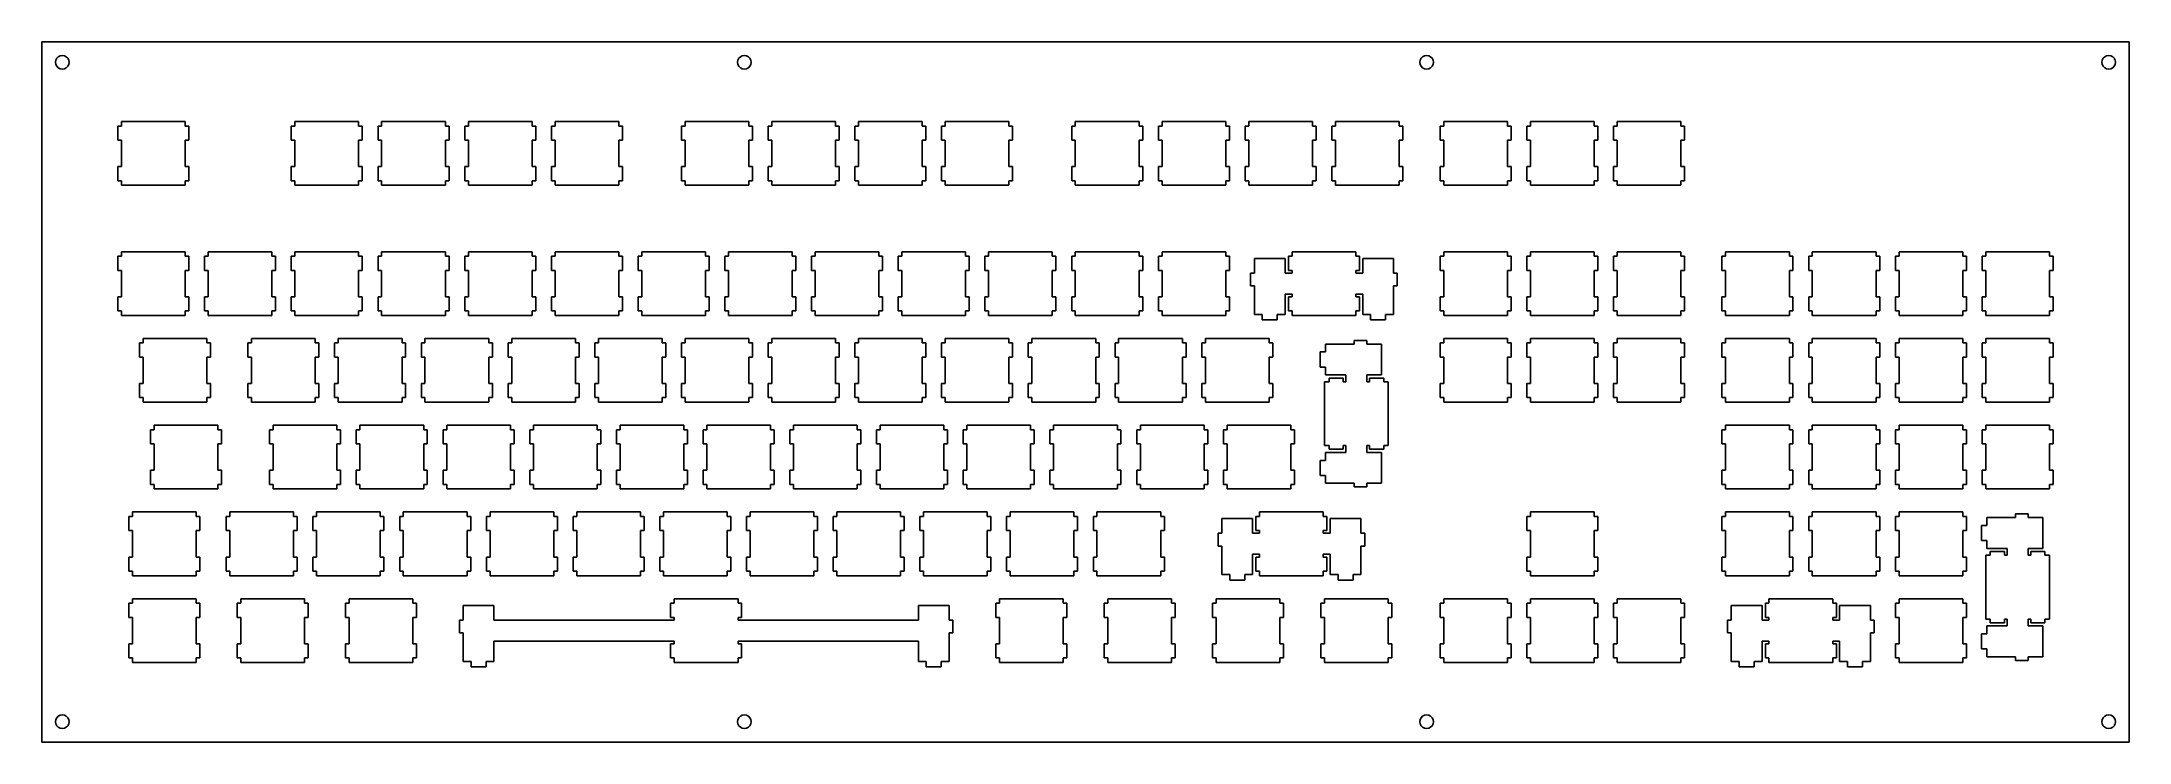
# Model space of a CAD drawing. Extents: x 0 to 459, y 0 to 154.
import ezdxf

# ---------------------------------------------------------------- set-up
doc = ezdxf.new("R2010")
doc.units = 0
doc.layers.get('0').update_dxf_attribs({"linetype": 'CONTINUOUS'})

msp = doc.modelspace()

# ---------------------------------------------------------------- linework, layer by layer
at = {"color": 0}
for p, q in [((0.09371, 153.906), (458.72, 153.906)), ((0.09371, 0.07993), (0.09371, 153.906)), ((458.72, 153.906), (458.72, 0.07993)), ((3.16673, 149.87), (3.0937, 149.406)), ((3.0937, 149.406), (3.16673, 148.942)), ((3.38033, 150.288), (3.16673, 149.87)), ((3.16673, 148.942), (3.38033, 148.525)), ((3.71242, 150.62), (3.38033, 150.288)), ((3.38033, 148.525), (3.71242, 148.193)), ((4.12997, 150.833), (3.71242, 150.62)), ((3.71242, 148.193), (4.12997, 147.981)), ((4.59437, 150.906), (4.12997, 150.833)), ((4.12997, 147.981), (4.59437, 147.906)), ((5.05739, 150.833), (4.59437, 150.906)), ((4.59437, 147.906), (5.05739, 147.981)), ((5.47493, 150.62), (5.05739, 150.833)), ((5.05739, 147.981), (5.47493, 148.193)), ((5.80704, 150.288), (5.47493, 150.62)), ((5.47493, 148.193), (5.80704, 148.525)), ((6.01927, 149.87), (5.80704, 150.288)), ((5.80704, 148.525), (6.01927, 148.942)), ((6.09367, 149.406), (6.01927, 149.87)), ((6.01927, 148.942), (6.09367, 149.406)), ((153.042, 149.87), (152.969, 149.406)), ((152.969, 149.406), (153.042, 148.942)), ((153.254, 150.288), (153.042, 149.87)), ((153.042, 148.942), (153.254, 148.525)), ((153.586, 150.62), (153.254, 150.288)), ((153.254, 148.525), (153.586, 148.193)), ((154.005, 150.833), (153.586, 150.62)), ((153.586, 148.193), (154.005, 147.981)), ((154.468, 150.906), (154.005, 150.833)), ((154.005, 147.981), (154.468, 147.906)), ((154.932, 150.833), (154.468, 150.906)), ((154.468, 147.906), (154.932, 147.981)), ((155.35, 150.62), (154.932, 150.833)), ((154.932, 147.981), (155.35, 148.193)), ((155.681, 150.288), (155.35, 150.62)), ((155.35, 148.193), (155.681, 148.525)), ((155.895, 149.87), (155.681, 150.288)), ((155.681, 148.525), (155.895, 148.942)), ((155.969, 149.406), (155.895, 149.87)), ((155.895, 148.942), (155.969, 149.406)), ((302.918, 149.87), (302.843, 149.406)), ((302.843, 149.406), (302.918, 148.942)), ((303.131, 150.288), (302.918, 149.87)), ((302.918, 148.942), (303.131, 148.525)), ((303.462, 150.62), (303.131, 150.288)), ((303.131, 148.525), (303.462, 148.193)), ((303.881, 150.833), (303.462, 150.62)), ((303.462, 148.193), (303.881, 147.981)), ((304.344, 150.906), (303.881, 150.833)), ((303.881, 147.981), (304.344, 147.906)), ((304.808, 150.833), (304.344, 150.906)), ((304.344, 147.906), (304.808, 147.981)), ((305.226, 150.62), (304.808, 150.833)), ((304.808, 147.981), (305.226, 148.193)), ((305.558, 150.288), (305.226, 150.62)), ((305.226, 148.193), (305.558, 148.525)), ((305.77, 149.87), (305.558, 150.288)), ((305.558, 148.525), (305.77, 148.942)), ((305.843, 149.406), (305.77, 149.87)), ((305.77, 148.942), (305.843, 149.406)), ((452.794, 149.87), (452.72, 149.406)), ((452.72, 149.406), (452.794, 148.942)), ((453.005, 150.288), (452.794, 149.87)), ((452.794, 148.942), (453.005, 148.525)), ((453.337, 150.62), (453.005, 150.288)), ((453.005, 148.525), (453.337, 148.193)), ((453.757, 150.833), (453.337, 150.62)), ((453.337, 148.193), (453.757, 147.981)), ((454.219, 150.906), (453.757, 150.833)), ((453.757, 147.981), (454.219, 147.906)), ((454.681, 150.833), (454.219, 150.906)), ((454.219, 147.906), (454.681, 147.981)), ((455.101, 150.62), (454.681, 150.833)), ((454.681, 147.981), (455.101, 148.193)), ((455.433, 150.288), (455.101, 150.62)), ((455.101, 148.193), (455.433, 148.525)), ((455.644, 149.87), (455.433, 150.288)), ((455.433, 148.525), (455.644, 148.942)), ((455.718, 149.406), (455.644, 149.87)), ((455.644, 148.942), (455.718, 149.406)), ((17.6182, 135.381), (16.8176, 135.381)), ((16.8176, 135.381), (16.8176, 132.281)), ((17.6182, 136.382), (17.6182, 135.381)), ((31.6191, 136.382), (17.6182, 136.382)), ((31.6191, 135.381), (31.6191, 136.382)), ((32.4183, 135.381), (31.6191, 135.381)), ((32.4183, 132.281), (32.4183, 135.381)), ((55.7181, 135.381), (54.919, 135.381)), ((54.919, 135.381), (54.919, 132.281)), ((55.7181, 136.382), (55.7181, 135.381)), ((69.7191, 136.382), (55.7181, 136.382)), ((69.7191, 135.381), (69.7191, 136.382)), ((70.5185, 135.381), (69.7191, 135.381)), ((70.5185, 132.281), (70.5185, 135.381)), ((74.7681, 135.381), (73.969, 135.381)), ((73.969, 135.381), (73.969, 132.281)), ((74.7681, 136.382), (74.7681, 135.381)), ((88.7691, 136.382), (74.7681, 136.382)), ((88.7691, 135.381), (88.7691, 136.382)), ((89.5685, 135.381), (88.7691, 135.381)), ((89.5685, 132.281), (89.5685, 135.381)), ((93.8181, 135.381), (93.019, 135.381)), ((93.019, 135.381), (93.019, 132.281)), ((93.8181, 136.382), (93.8181, 135.381)), ((107.819, 136.382), (93.8181, 136.382)), ((107.819, 135.381), (107.819, 136.382)), ((108.619, 135.381), (107.819, 135.381)), ((108.619, 132.281), (108.619, 135.381)), ((112.868, 135.381), (112.069, 135.381)), ((112.069, 135.381), (112.069, 132.281)), ((112.868, 136.382), (112.868, 135.381)), ((126.868, 136.382), (112.868, 136.382)), ((126.868, 135.381), (126.868, 136.382)), ((127.669, 135.381), (126.868, 135.381)), ((127.669, 132.281), (127.669, 135.381)), ((141.443, 135.381), (140.643, 135.381)), ((140.643, 135.381), (140.643, 132.281)), ((141.443, 136.382), (141.443, 135.381)), ((155.444, 136.382), (141.443, 136.382)), ((155.444, 135.381), (155.444, 136.382)), ((156.244, 135.381), (155.444, 135.381)), ((156.244, 132.281), (156.244, 135.381)), ((160.493, 135.381), (159.694, 135.381)), ((159.694, 135.381), (159.694, 132.281)), ((160.493, 136.382), (160.493, 135.381)), ((174.494, 136.382), (160.493, 136.382)), ((174.494, 135.381), (174.494, 136.382)), ((175.294, 135.381), (174.494, 135.381)), ((175.294, 132.281), (175.294, 135.381)), ((179.543, 135.381), (178.744, 135.381)), ((178.744, 135.381), (178.744, 132.281)), ((179.543, 136.382), (179.543, 135.381)), ((193.544, 136.382), (179.543, 136.382)), ((193.544, 135.381), (193.544, 136.382)), ((194.344, 135.381), (193.544, 135.381)), ((194.344, 132.281), (194.344, 135.381)), ((198.593, 135.381), (197.794, 135.381)), ((197.794, 135.381), (197.794, 132.281)), ((198.593, 136.382), (198.593, 135.381)), ((212.594, 136.382), (198.593, 136.382)), ((212.594, 135.381), (212.594, 136.382)), ((213.394, 135.381), (212.594, 135.381)), ((213.394, 132.281), (213.394, 135.381)), ((227.168, 135.381), (226.369, 135.381)), ((226.369, 135.381), (226.369, 132.281)), ((227.168, 136.382), (227.168, 135.381)), ((241.169, 136.382), (227.168, 136.382)), ((241.169, 135.381), (241.169, 136.382)), ((241.969, 135.381), (241.169, 135.381)), ((241.969, 132.281), (241.969, 135.381)), ((246.218, 135.381), (245.419, 135.381)), ((245.419, 135.381), (245.419, 132.281)), ((246.218, 136.382), (246.218, 135.381)), ((260.219, 136.382), (246.218, 136.382)), ((260.219, 135.381), (260.219, 136.382)), ((261.019, 135.381), (260.219, 135.381)), ((261.019, 132.281), (261.019, 135.381)), ((265.268, 135.381), (264.469, 135.381)), ((264.469, 135.381), (264.469, 132.281)), ((265.268, 136.382), (265.268, 135.381)), ((279.269, 136.382), (265.268, 136.382)), ((279.269, 135.381), (279.269, 136.382)), ((280.069, 135.381), (279.269, 135.381)), ((280.069, 132.281), (280.069, 135.381)), ((284.318, 135.381), (283.519, 135.381)), ((283.519, 135.381), (283.519, 132.281)), ((284.318, 136.382), (284.318, 135.381)), ((298.319, 136.382), (284.318, 136.382)), ((298.319, 135.381), (298.319, 136.382)), ((299.119, 135.381), (298.319, 135.381)), ((299.119, 132.281), (299.119, 135.381)), ((308.131, 135.381), (307.33, 135.381)), ((307.33, 135.381), (307.33, 132.281)), ((308.131, 136.382), (308.131, 135.381)), ((322.13, 136.382), (308.131, 136.382)), ((322.13, 135.381), (322.13, 136.382)), ((322.931, 135.381), (322.13, 135.381)), ((322.931, 132.281), (322.931, 135.381)), ((327.181, 135.381), (326.38, 135.381)), ((326.38, 135.381), (326.38, 132.281)), ((327.181, 136.382), (327.181, 135.381)), ((341.18, 136.382), (327.181, 136.382)), ((341.18, 135.381), (341.18, 136.382)), ((341.981, 135.381), (341.18, 135.381)), ((341.981, 132.281), (341.981, 135.381)), ((346.231, 135.381), (345.43, 135.381)), ((345.43, 135.381), (345.43, 132.281)), ((346.231, 136.382), (346.231, 135.381)), ((360.232, 136.382), (346.231, 136.382)), ((360.232, 135.381), (360.232, 136.382)), ((361.029, 135.381), (360.232, 135.381)), ((361.029, 132.281), (361.029, 135.381)), ((16.8176, 132.281), (17.6182, 132.281)), ((17.6182, 132.281), (17.6182, 126.482)), ((31.6191, 126.482), (31.6191, 132.281)), ((31.6191, 132.281), (32.4183, 132.281)), ((54.919, 132.281), (55.7181, 132.281)), ((55.7181, 132.281), (55.7181, 126.482)), ((69.7191, 126.482), (69.7191, 132.281)), ((69.7191, 132.281), (70.5185, 132.281)), ((73.969, 132.281), (74.7681, 132.281)), ((74.7681, 132.281), (74.7681, 126.482)), ((88.7691, 126.482), (88.7691, 132.281)), ((88.7691, 132.281), (89.5685, 132.281)), ((93.019, 132.281), (93.8181, 132.281)), ((93.8181, 132.281), (93.8181, 126.482)), ((107.819, 126.482), (107.819, 132.281)), ((107.819, 132.281), (108.619, 132.281)), ((112.069, 132.281), (112.868, 132.281)), ((112.868, 132.281), (112.868, 126.482)), ((126.868, 126.482), (126.868, 132.281)), ((126.868, 132.281), (127.669, 132.281)), ((140.643, 132.281), (141.443, 132.281)), ((141.443, 132.281), (141.443, 126.482)), ((155.444, 126.482), (155.444, 132.281)), ((155.444, 132.281), (156.244, 132.281)), ((159.694, 132.281), (160.493, 132.281)), ((160.493, 132.281), (160.493, 126.482)), ((174.494, 126.482), (174.494, 132.281)), ((174.494, 132.281), (175.294, 132.281)), ((178.744, 132.281), (179.543, 132.281)), ((179.543, 132.281), (179.543, 126.482)), ((193.544, 126.482), (193.544, 132.281)), ((193.544, 132.281), (194.344, 132.281)), ((197.794, 132.281), (198.593, 132.281)), ((198.593, 132.281), (198.593, 126.482)), ((212.594, 126.482), (212.594, 132.281)), ((212.594, 132.281), (213.394, 132.281)), ((226.369, 132.281), (227.168, 132.281)), ((227.168, 132.281), (227.168, 126.482)), ((241.169, 126.482), (241.169, 132.281)), ((241.169, 132.281), (241.969, 132.281)), ((245.419, 132.281), (246.218, 132.281)), ((246.218, 132.281), (246.218, 126.482)), ((260.219, 126.482), (260.219, 132.281)), ((260.219, 132.281), (261.019, 132.281)), ((264.469, 132.281), (265.268, 132.281)), ((265.268, 132.281), (265.268, 126.482)), ((279.269, 126.482), (279.269, 132.281)), ((279.269, 132.281), (280.069, 132.281)), ((283.519, 132.281), (284.318, 132.281)), ((284.318, 132.281), (284.318, 126.482)), ((298.319, 126.482), (298.319, 132.281)), ((298.319, 132.281), (299.119, 132.281)), ((307.33, 132.281), (308.131, 132.281)), ((308.131, 132.281), (308.131, 126.482)), ((322.13, 126.482), (322.13, 132.281)), ((322.13, 132.281), (322.931, 132.281)), ((326.38, 132.281), (327.181, 132.281)), ((327.181, 132.281), (327.181, 126.482)), ((341.18, 126.482), (341.18, 132.281)), ((341.18, 132.281), (341.981, 132.281)), ((345.43, 132.281), (346.231, 132.281)), ((346.231, 132.281), (346.231, 126.482)), ((360.232, 126.482), (360.232, 132.281)), ((360.232, 132.281), (361.029, 132.281)), ((17.6182, 126.482), (16.8176, 126.482)), ((16.8176, 126.482), (16.8176, 123.381)), ((32.4183, 126.482), (31.6191, 126.482)), ((32.4183, 123.381), (32.4183, 126.482)), ((55.7181, 126.482), (54.919, 126.482)), ((54.919, 126.482), (54.919, 123.381)), ((70.5185, 126.482), (69.7191, 126.482)), ((70.5185, 123.381), (70.5185, 126.482)), ((74.7681, 126.482), (73.969, 126.482)), ((73.969, 126.482), (73.969, 123.381)), ((89.5685, 126.482), (88.7691, 126.482)), ((89.5685, 123.381), (89.5685, 126.482)), ((93.8181, 126.482), (93.019, 126.482)), ((93.019, 126.482), (93.019, 123.381)), ((108.619, 126.482), (107.819, 126.482)), ((108.619, 123.381), (108.619, 126.482)), ((112.868, 126.482), (112.069, 126.482)), ((112.069, 126.482), (112.069, 123.381)), ((127.669, 126.482), (126.868, 126.482)), ((127.669, 123.381), (127.669, 126.482)), ((141.443, 126.482), (140.643, 126.482)), ((140.643, 126.482), (140.643, 123.381)), ((156.244, 126.482), (155.444, 126.482)), ((156.244, 123.381), (156.244, 126.482)), ((160.493, 126.482), (159.694, 126.482)), ((159.694, 126.482), (159.694, 123.381)), ((175.294, 126.482), (174.494, 126.482)), ((175.294, 123.381), (175.294, 126.482)), ((179.543, 126.482), (178.744, 126.482)), ((178.744, 126.482), (178.744, 123.381)), ((194.344, 126.482), (193.544, 126.482)), ((194.344, 123.381), (194.344, 126.482)), ((198.593, 126.482), (197.794, 126.482)), ((197.794, 126.482), (197.794, 123.381)), ((213.394, 126.482), (212.594, 126.482)), ((213.394, 123.381), (213.394, 126.482)), ((227.168, 126.482), (226.369, 126.482)), ((226.369, 126.482), (226.369, 123.381)), ((241.969, 126.482), (241.169, 126.482)), ((241.969, 123.381), (241.969, 126.482)), ((246.218, 126.482), (245.419, 126.482)), ((245.419, 126.482), (245.419, 123.381)), ((261.019, 126.482), (260.219, 126.482)), ((261.019, 123.381), (261.019, 126.482)), ((265.268, 126.482), (264.469, 126.482)), ((264.469, 126.482), (264.469, 123.381)), ((280.069, 126.482), (279.269, 126.482)), ((280.069, 123.381), (280.069, 126.482)), ((284.318, 126.482), (283.519, 126.482)), ((283.519, 126.482), (283.519, 123.381)), ((299.119, 126.482), (298.319, 126.482)), ((299.119, 123.381), (299.119, 126.482)), ((308.131, 126.482), (307.33, 126.482)), ((307.33, 126.482), (307.33, 123.381)), ((322.931, 126.482), (322.13, 126.482)), ((322.931, 123.381), (322.931, 126.482)), ((327.181, 126.482), (326.38, 126.482)), ((326.38, 126.482), (326.38, 123.381)), ((341.981, 126.482), (341.18, 126.482)), ((341.981, 123.381), (341.981, 126.482)), ((346.231, 126.482), (345.43, 126.482)), ((345.43, 126.482), (345.43, 123.381)), ((361.029, 126.482), (360.232, 126.482)), ((361.029, 123.381), (361.029, 126.482)), ((16.8176, 123.381), (17.6182, 123.381)), ((17.6182, 123.381), (17.6182, 122.381)), ((17.6182, 122.381), (31.6191, 122.381)), ((31.6191, 122.381), (31.6191, 123.381)), ((31.6191, 123.381), (32.4183, 123.381)), ((54.919, 123.381), (55.7181, 123.381)), ((55.7181, 123.381), (55.7181, 122.381)), ((55.7181, 122.381), (69.7191, 122.381)), ((69.7191, 122.381), (69.7191, 123.381)), ((69.7191, 123.381), (70.5185, 123.381)), ((73.969, 123.381), (74.7681, 123.381)), ((74.7681, 123.381), (74.7681, 122.381)), ((74.7681, 122.381), (88.7691, 122.381)), ((88.7691, 122.381), (88.7691, 123.381)), ((88.7691, 123.381), (89.5685, 123.381)), ((93.019, 123.381), (93.8181, 123.381)), ((93.8181, 123.381), (93.8181, 122.381)), ((93.8181, 122.381), (107.819, 122.381)), ((107.819, 122.381), (107.819, 123.381)), ((107.819, 123.381), (108.619, 123.381)), ((112.069, 123.381), (112.868, 123.381)), ((112.868, 123.381), (112.868, 122.381)), ((112.868, 122.381), (126.868, 122.381)), ((126.868, 122.381), (126.868, 123.381)), ((126.868, 123.381), (127.669, 123.381)), ((140.643, 123.381), (141.443, 123.381)), ((141.443, 123.381), (141.443, 122.381)), ((141.443, 122.381), (155.444, 122.381)), ((155.444, 122.381), (155.444, 123.381)), ((155.444, 123.381), (156.244, 123.381)), ((159.694, 123.381), (160.493, 123.381)), ((160.493, 123.381), (160.493, 122.381)), ((160.493, 122.381), (174.494, 122.381)), ((174.494, 122.381), (174.494, 123.381)), ((174.494, 123.381), (175.294, 123.381)), ((178.744, 123.381), (179.543, 123.381)), ((179.543, 123.381), (179.543, 122.381)), ((179.543, 122.381), (193.544, 122.381)), ((193.544, 122.381), (193.544, 123.381)), ((193.544, 123.381), (194.344, 123.381)), ((197.794, 123.381), (198.593, 123.381)), ((198.593, 123.381), (198.593, 122.381)), ((198.593, 122.381), (212.594, 122.381)), ((212.594, 122.381), (212.594, 123.381)), ((212.594, 123.381), (213.394, 123.381)), ((226.369, 123.381), (227.168, 123.381)), ((227.168, 123.381), (227.168, 122.381)), ((227.168, 122.381), (241.169, 122.381)), ((241.169, 122.381), (241.169, 123.381)), ((241.169, 123.381), (241.969, 123.381)), ((245.419, 123.381), (246.218, 123.381)), ((246.218, 123.381), (246.218, 122.381)), ((246.218, 122.381), (260.219, 122.381)), ((260.219, 122.381), (260.219, 123.381)), ((260.219, 123.381), (261.019, 123.381)), ((264.469, 123.381), (265.268, 123.381)), ((265.268, 123.381), (265.268, 122.381)), ((265.268, 122.381), (279.269, 122.381)), ((279.269, 122.381), (279.269, 123.381)), ((279.269, 123.381), (280.069, 123.381)), ((283.519, 123.381), (284.318, 123.381)), ((284.318, 123.381), (284.318, 122.381)), ((284.318, 122.381), (298.319, 122.381)), ((298.319, 122.381), (298.319, 123.381)), ((298.319, 123.381), (299.119, 123.381)), ((307.33, 123.381), (308.131, 123.381)), ((308.131, 123.381), (308.131, 122.381)), ((308.131, 122.381), (322.13, 122.381)), ((322.13, 122.381), (322.13, 123.381)), ((322.13, 123.381), (322.931, 123.381)), ((326.38, 123.381), (327.181, 123.381)), ((327.181, 123.381), (327.181, 122.381)), ((327.181, 122.381), (341.18, 122.381)), ((341.18, 122.381), (341.18, 123.381)), ((341.18, 123.381), (341.981, 123.381)), ((345.43, 123.381), (346.231, 123.381)), ((346.231, 123.381), (346.231, 122.381)), ((346.231, 122.381), (360.232, 122.381)), ((360.232, 122.381), (360.232, 123.381)), ((360.232, 123.381), (361.029, 123.381)), ((17.6182, 106.806), (16.8176, 106.806)), ((16.8176, 106.806), (16.8176, 103.706)), ((17.6182, 107.807), (17.6182, 106.806)), ((31.6191, 107.807), (17.6182, 107.807)), ((31.6191, 106.806), (31.6191, 107.807)), ((32.4183, 106.806), (31.6191, 106.806)), ((32.4183, 103.706), (32.4183, 106.806)), ((36.6681, 106.806), (35.869, 106.806)), ((35.869, 106.806), (35.869, 103.706)), ((36.6681, 107.807), (36.6681, 106.806)), ((50.6691, 107.807), (36.6681, 107.807)), ((50.6691, 106.806), (50.6691, 107.807)), ((51.4685, 106.806), (50.6691, 106.806)), ((51.4685, 103.706), (51.4685, 106.806)), ((55.7181, 106.806), (54.919, 106.806)), ((54.919, 106.806), (54.919, 103.706)), ((55.7181, 107.807), (55.7181, 106.806)), ((69.7191, 107.807), (55.7181, 107.807)), ((69.7191, 106.806), (69.7191, 107.807)), ((70.5185, 106.806), (69.7191, 106.806)), ((70.5185, 103.706), (70.5185, 106.806)), ((74.7681, 106.806), (73.969, 106.806)), ((73.969, 106.806), (73.969, 103.706)), ((74.7681, 107.807), (74.7681, 106.806)), ((88.7691, 107.807), (74.7681, 107.807)), ((88.7691, 106.806), (88.7691, 107.807)), ((89.5685, 106.806), (88.7691, 106.806)), ((89.5685, 103.706), (89.5685, 106.806)), ((93.8181, 106.806), (93.019, 106.806)), ((93.019, 106.806), (93.019, 103.706)), ((93.8181, 107.807), (93.8181, 106.806)), ((107.819, 107.807), (93.8181, 107.807)), ((107.819, 106.806), (107.819, 107.807)), ((108.619, 106.806), (107.819, 106.806)), ((108.619, 103.706), (108.619, 106.806)), ((112.868, 106.806), (112.069, 106.806)), ((112.069, 106.806), (112.069, 103.706)), ((112.868, 107.807), (112.868, 106.806)), ((126.868, 107.807), (112.868, 107.807)), ((126.868, 106.806), (126.868, 107.807)), ((127.669, 106.806), (126.868, 106.806)), ((127.669, 103.706), (127.669, 106.806)), ((131.918, 106.806), (131.118, 106.806)), ((131.118, 106.806), (131.118, 103.706)), ((131.918, 107.807), (131.918, 106.806)), ((145.919, 107.807), (131.918, 107.807)), ((145.919, 106.806), (145.919, 107.807)), ((146.719, 106.806), (145.919, 106.806)), ((146.719, 103.706), (146.719, 106.806)), ((150.968, 106.806), (150.169, 106.806)), ((150.169, 106.806), (150.169, 103.706)), ((150.968, 107.807), (150.968, 106.806)), ((164.969, 107.807), (150.968, 107.807)), ((164.969, 106.806), (164.969, 107.807)), ((165.769, 106.806), (164.969, 106.806)), ((165.769, 103.706), (165.769, 106.806)), ((170.018, 106.806), (169.219, 106.806)), ((169.219, 106.806), (169.219, 103.706)), ((170.018, 107.807), (170.018, 106.806)), ((184.019, 107.807), (170.018, 107.807)), ((184.019, 106.806), (184.019, 107.807)), ((184.819, 106.806), (184.019, 106.806)), ((184.819, 103.706), (184.819, 106.806)), ((189.068, 106.806), (188.269, 106.806)), ((188.269, 106.806), (188.269, 103.706)), ((189.068, 107.807), (189.068, 106.806)), ((203.069, 107.807), (189.068, 107.807)), ((203.069, 106.806), (203.069, 107.807)), ((203.869, 106.806), (203.069, 106.806)), ((203.869, 103.706), (203.869, 106.806)), ((208.118, 106.806), (207.319, 106.806)), ((207.319, 106.806), (207.319, 103.706)), ((208.118, 107.807), (208.118, 106.806)), ((222.119, 107.807), (208.118, 107.807)), ((222.119, 106.806), (222.119, 107.807)), ((222.919, 106.806), (222.119, 106.806)), ((222.919, 103.706), (222.919, 106.806)), ((227.168, 106.806), (226.369, 106.806)), ((226.369, 106.806), (226.369, 103.706)), ((227.168, 107.807), (227.168, 106.806)), ((241.169, 107.807), (227.168, 107.807)), ((241.169, 106.806), (241.169, 107.807)), ((241.969, 106.806), (241.169, 106.806)), ((241.969, 103.706), (241.969, 106.806)), ((246.218, 106.806), (245.419, 106.806)), ((245.419, 106.806), (245.419, 103.706)), ((246.218, 107.807), (246.218, 106.806)), ((260.219, 107.807), (246.218, 107.807)), ((260.219, 106.806), (260.219, 107.807)), ((261.019, 106.806), (260.219, 106.806)), ((261.019, 103.706), (261.019, 106.806)), ((273.269, 106.336), (266.518, 106.336)), ((266.518, 106.336), (266.518, 103.106)), ((273.269, 103.106), (273.269, 106.336)), ((274.793, 106.806), (273.994, 106.806)), ((273.994, 106.806), (273.994, 103.706)), ((274.793, 107.807), (274.793, 106.806)), ((288.794, 107.807), (274.793, 107.807)), ((288.794, 106.806), (288.794, 107.807)), ((289.594, 106.806), (288.794, 106.806)), ((289.594, 103.706), (289.594, 106.806)), ((297.069, 106.336), (290.318, 106.336)), ((290.318, 106.336), (290.318, 103.106)), ((297.069, 103.106), (297.069, 106.336)), ((308.131, 106.806), (307.33, 106.806)), ((307.33, 106.806), (307.33, 103.706)), ((308.131, 107.807), (308.131, 106.806)), ((322.13, 107.807), (308.131, 107.807)), ((322.13, 106.806), (322.13, 107.807)), ((322.931, 106.806), (322.13, 106.806)), ((322.931, 103.706), (322.931, 106.806)), ((327.181, 106.806), (326.38, 106.806)), ((326.38, 106.806), (326.38, 103.706)), ((327.181, 107.807), (327.181, 106.806)), ((341.18, 107.807), (327.181, 107.807)), ((341.18, 106.806), (341.18, 107.807)), ((341.981, 106.806), (341.18, 106.806)), ((341.981, 103.706), (341.981, 106.806)), ((346.231, 106.806), (345.43, 106.806)), ((345.43, 106.806), (345.43, 103.706)), ((346.231, 107.807), (346.231, 106.806)), ((360.232, 107.807), (346.231, 107.807)), ((360.232, 106.806), (360.232, 107.807)), ((361.029, 106.806), (360.232, 106.806)), ((361.029, 103.706), (361.029, 106.806)), ((370.043, 106.806), (369.245, 106.806)), ((369.245, 106.806), (369.245, 103.706)), ((370.043, 107.807), (370.043, 106.806)), ((384.044, 107.807), (370.043, 107.807)), ((384.044, 106.806), (384.044, 107.807)), ((384.842, 106.806), (384.044, 106.806)), ((384.842, 103.706), (384.842, 106.806)), ((389.093, 106.806), (388.295, 106.806)), ((388.295, 106.806), (388.295, 103.706)), ((389.093, 107.807), (389.093, 106.806)), ((403.094, 107.807), (389.093, 107.807)), ((403.094, 106.806), (403.094, 107.807)), ((403.892, 106.806), (403.094, 106.806)), ((403.892, 103.706), (403.892, 106.806)), ((408.143, 106.806), (407.345, 106.806)), ((407.345, 106.806), (407.345, 103.706)), ((408.143, 107.807), (408.143, 106.806)), ((422.144, 107.807), (408.143, 107.807)), ((422.144, 106.806), (422.144, 107.807)), ((422.942, 106.806), (422.144, 106.806)), ((422.942, 103.706), (422.942, 106.806)), ((427.193, 106.806), (426.395, 106.806)), ((426.395, 106.806), (426.395, 103.706)), ((427.193, 107.807), (427.193, 106.806)), ((441.194, 107.807), (427.193, 107.807)), ((441.194, 106.806), (441.194, 107.807)), ((441.992, 106.806), (441.194, 106.806)), ((441.992, 103.706), (441.992, 106.806)), ((16.8176, 103.706), (17.6182, 103.706)), ((17.6182, 103.706), (17.6182, 97.9054)), ((31.6191, 97.9054), (31.6191, 103.706)), ((31.6191, 103.706), (32.4183, 103.706)), ((35.869, 103.706), (36.6681, 103.706)), ((36.6681, 103.706), (36.6681, 97.9054)), ((50.6691, 97.9054), (50.6691, 103.706)), ((50.6691, 103.706), (51.4685, 103.706)), ((54.919, 103.706), (55.7181, 103.706)), ((55.7181, 103.706), (55.7181, 97.9054)), ((69.7191, 97.9054), (69.7191, 103.706)), ((69.7191, 103.706), (70.5185, 103.706)), ((73.969, 103.706), (74.7681, 103.706)), ((74.7681, 103.706), (74.7681, 97.9054)), ((88.7691, 97.9054), (88.7691, 103.706)), ((88.7691, 103.706), (89.5685, 103.706)), ((93.019, 103.706), (93.8181, 103.706)), ((93.8181, 103.706), (93.8181, 97.9054)), ((107.819, 97.9054), (107.819, 103.706)), ((107.819, 103.706), (108.619, 103.706)), ((112.069, 103.706), (112.868, 103.706)), ((112.868, 103.706), (112.868, 97.9054)), ((126.868, 97.9054), (126.868, 103.706)), ((126.868, 103.706), (127.669, 103.706)), ((131.118, 103.706), (131.918, 103.706)), ((131.918, 103.706), (131.918, 97.9054)), ((145.919, 97.9054), (145.919, 103.706)), ((145.919, 103.706), (146.719, 103.706)), ((150.169, 103.706), (150.968, 103.706)), ((150.968, 103.706), (150.968, 97.9054)), ((164.969, 97.9054), (164.969, 103.706)), ((164.969, 103.706), (165.769, 103.706)), ((169.219, 103.706), (170.018, 103.706)), ((170.018, 103.706), (170.018, 97.9054)), ((184.019, 97.9054), (184.019, 103.706)), ((184.019, 103.706), (184.819, 103.706)), ((188.269, 103.706), (189.068, 103.706)), ((189.068, 103.706), (189.068, 97.9054)), ((203.069, 97.9054), (203.069, 103.706)), ((203.069, 103.706), (203.869, 103.706)), ((207.319, 103.706), (208.118, 103.706)), ((208.118, 103.706), (208.118, 97.9054)), ((222.119, 97.9054), (222.119, 103.706)), ((222.119, 103.706), (222.919, 103.706)), ((226.369, 103.706), (227.168, 103.706)), ((227.168, 103.706), (227.168, 97.9054)), ((241.169, 97.9054), (241.169, 103.706)), ((241.169, 103.706), (241.969, 103.706)), ((245.419, 103.706), (246.218, 103.706)), ((246.218, 103.706), (246.218, 97.9054)), ((260.219, 97.9054), (260.219, 103.706)), ((260.219, 103.706), (261.019, 103.706)), ((266.518, 103.106), (265.694, 103.106)), ((265.694, 103.106), (265.694, 100.306)), ((274.793, 103.106), (273.269, 103.106)), ((273.994, 103.706), (274.793, 103.706)), ((274.793, 103.706), (274.793, 103.106)), ((288.794, 103.106), (288.794, 103.706)), ((288.794, 103.706), (289.594, 103.706)), ((290.318, 103.106), (288.794, 103.106)), ((297.893, 103.106), (297.069, 103.106)), ((297.893, 100.306), (297.893, 103.106)), ((307.33, 103.706), (308.131, 103.706)), ((308.131, 103.706), (308.131, 97.9054)), ((322.13, 97.9054), (322.13, 103.706)), ((322.13, 103.706), (322.931, 103.706)), ((326.38, 103.706), (327.181, 103.706)), ((327.181, 103.706), (327.181, 97.9054)), ((341.18, 97.9054), (341.18, 103.706)), ((341.18, 103.706), (341.981, 103.706)), ((345.43, 103.706), (346.231, 103.706)), ((346.231, 103.706), (346.231, 97.9054)), ((360.232, 97.9054), (360.232, 103.706)), ((360.232, 103.706), (361.029, 103.706)), ((369.245, 103.706), (370.043, 103.706)), ((370.043, 103.706), (370.043, 97.9054)), ((384.044, 97.9054), (384.044, 103.706)), ((384.044, 103.706), (384.842, 103.706)), ((388.295, 103.706), (389.093, 103.706)), ((389.093, 103.706), (389.093, 97.9054)), ((403.094, 97.9054), (403.094, 103.706)), ((403.094, 103.706), (403.892, 103.706)), ((407.345, 103.706), (408.143, 103.706)), ((408.143, 103.706), (408.143, 97.9054)), ((422.144, 97.9054), (422.144, 103.706)), ((422.144, 103.706), (422.942, 103.706)), ((426.395, 103.706), (427.193, 103.706)), ((427.193, 103.706), (427.193, 97.9054)), ((441.194, 97.9054), (441.194, 103.706)), ((441.194, 103.706), (441.992, 103.706)), ((17.6182, 97.9054), (16.8176, 97.9054)), ((16.8176, 97.9054), (16.8176, 94.8076)), ((32.4183, 97.9054), (31.6191, 97.9054)), ((32.4183, 94.8076), (32.4183, 97.9054)), ((36.6681, 97.9054), (35.869, 97.9054)), ((35.869, 97.9054), (35.869, 94.8076)), ((51.4685, 97.9054), (50.6691, 97.9054)), ((51.4685, 94.8076), (51.4685, 97.9054)), ((55.7181, 97.9054), (54.919, 97.9054)), ((54.919, 97.9054), (54.919, 94.8076)), ((70.5185, 97.9054), (69.7191, 97.9054)), ((70.5185, 94.8076), (70.5185, 97.9054)), ((74.7681, 97.9054), (73.969, 97.9054)), ((73.969, 97.9054), (73.969, 94.8076)), ((89.5685, 97.9054), (88.7691, 97.9054)), ((89.5685, 94.8076), (89.5685, 97.9054)), ((93.8181, 97.9054), (93.019, 97.9054)), ((93.019, 97.9054), (93.019, 94.8076)), ((108.619, 97.9054), (107.819, 97.9054)), ((108.619, 94.8076), (108.619, 97.9054)), ((112.868, 97.9054), (112.069, 97.9054)), ((112.069, 97.9054), (112.069, 94.8076)), ((127.669, 97.9054), (126.868, 97.9054)), ((127.669, 94.8076), (127.669, 97.9054)), ((131.918, 97.9054), (131.118, 97.9054)), ((131.118, 97.9054), (131.118, 94.8076)), ((146.719, 97.9054), (145.919, 97.9054)), ((146.719, 94.8076), (146.719, 97.9054)), ((150.968, 97.9054), (150.169, 97.9054)), ((150.169, 97.9054), (150.169, 94.8076)), ((165.769, 97.9054), (164.969, 97.9054)), ((165.769, 94.8076), (165.769, 97.9054)), ((170.018, 97.9054), (169.219, 97.9054)), ((169.219, 97.9054), (169.219, 94.8076)), ((184.819, 97.9054), (184.019, 97.9054)), ((184.819, 94.8076), (184.819, 97.9054)), ((189.068, 97.9054), (188.269, 97.9054)), ((188.269, 97.9054), (188.269, 94.8076)), ((203.869, 97.9054), (203.069, 97.9054)), ((203.869, 94.8076), (203.869, 97.9054)), ((208.118, 97.9054), (207.319, 97.9054)), ((207.319, 97.9054), (207.319, 94.8076)), ((222.919, 97.9054), (222.119, 97.9054)), ((222.919, 94.8076), (222.919, 97.9054)), ((227.168, 97.9054), (226.369, 97.9054)), ((226.369, 97.9054), (226.369, 94.8076)), ((241.969, 97.9054), (241.169, 97.9054)), ((241.969, 94.8076), (241.969, 97.9054)), ((246.218, 97.9054), (245.419, 97.9054)), ((245.419, 97.9054), (245.419, 94.8076)), ((261.019, 97.9054), (260.219, 97.9054)), ((261.019, 94.8076), (261.019, 97.9054)), ((265.694, 100.306), (266.518, 100.306)), ((266.518, 100.306), (266.518, 94.0361)), ((273.269, 94.0361), (273.269, 98.5061)), ((273.269, 98.5061), (274.793, 98.5061)), ((274.793, 97.9054), (273.994, 97.9054)), ((273.994, 97.9054), (273.994, 94.8076)), ((274.793, 98.5061), (274.793, 97.9054)), ((288.794, 97.9054), (288.794, 98.5061)), ((288.794, 98.5061), (290.318, 98.5061)), ((289.594, 97.9054), (288.794, 97.9054)), ((289.594, 94.8076), (289.594, 97.9054)), ((290.318, 98.5061), (290.318, 94.0361)), ((297.069, 94.0361), (297.069, 100.306)), ((297.069, 100.306), (297.893, 100.306)), ((308.131, 97.9054), (307.33, 97.9054)), ((307.33, 97.9054), (307.33, 94.8076)), ((322.931, 97.9054), (322.13, 97.9054)), ((322.931, 94.8076), (322.931, 97.9054)), ((327.181, 97.9054), (326.38, 97.9054)), ((326.38, 97.9054), (326.38, 94.8076)), ((341.981, 97.9054), (341.18, 97.9054)), ((341.981, 94.8076), (341.981, 97.9054)), ((346.231, 97.9054), (345.43, 97.9054)), ((345.43, 97.9054), (345.43, 94.8076)), ((361.029, 97.9054), (360.232, 97.9054)), ((361.029, 94.8076), (361.029, 97.9054)), ((370.043, 97.9054), (369.245, 97.9054)), ((369.245, 97.9054), (369.245, 94.8076)), ((384.842, 97.9054), (384.044, 97.9054)), ((384.842, 94.8076), (384.842, 97.9054)), ((389.093, 97.9054), (388.295, 97.9054)), ((388.295, 97.9054), (388.295, 94.8076)), ((403.892, 97.9054), (403.094, 97.9054)), ((403.892, 94.8076), (403.892, 97.9054)), ((408.143, 97.9054), (407.345, 97.9054)), ((407.345, 97.9054), (407.345, 94.8076)), ((422.942, 97.9054), (422.144, 97.9054)), ((422.942, 94.8076), (422.942, 97.9054)), ((427.193, 97.9054), (426.395, 97.9054)), ((426.395, 97.9054), (426.395, 94.8076)), ((441.992, 97.9054), (441.194, 97.9054)), ((441.992, 94.8076), (441.992, 97.9054)), ((16.8176, 94.8076), (17.6182, 94.8076)), ((17.6182, 94.8076), (17.6182, 93.8071)), ((17.6182, 93.8071), (31.6191, 93.8071)), ((31.6191, 93.8071), (31.6191, 94.8076)), ((31.6191, 94.8076), (32.4183, 94.8076)), ((35.869, 94.8076), (36.6681, 94.8076)), ((36.6681, 94.8076), (36.6681, 93.8071)), ((36.6681, 93.8071), (50.6691, 93.8071)), ((50.6691, 93.8071), (50.6691, 94.8076)), ((50.6691, 94.8076), (51.4685, 94.8076)), ((54.919, 94.8076), (55.7181, 94.8076)), ((55.7181, 94.8076), (55.7181, 93.8071)), ((55.7181, 93.8071), (69.7191, 93.8071)), ((69.7191, 93.8071), (69.7191, 94.8076)), ((69.7191, 94.8076), (70.5185, 94.8076)), ((73.969, 94.8076), (74.7681, 94.8076)), ((74.7681, 94.8076), (74.7681, 93.8071)), ((74.7681, 93.8071), (88.7691, 93.8071)), ((88.7691, 93.8071), (88.7691, 94.8076)), ((88.7691, 94.8076), (89.5685, 94.8076)), ((93.019, 94.8076), (93.8181, 94.8076)), ((93.8181, 94.8076), (93.8181, 93.8071)), ((93.8181, 93.8071), (107.819, 93.8071)), ((107.819, 93.8071), (107.819, 94.8076)), ((107.819, 94.8076), (108.619, 94.8076)), ((112.069, 94.8076), (112.868, 94.8076)), ((112.868, 94.8076), (112.868, 93.8071)), ((112.868, 93.8071), (126.868, 93.8071)), ((126.868, 93.8071), (126.868, 94.8076)), ((126.868, 94.8076), (127.669, 94.8076)), ((131.118, 94.8076), (131.918, 94.8076)), ((131.918, 94.8076), (131.918, 93.8071)), ((131.918, 93.8071), (145.919, 93.8071)), ((145.919, 93.8071), (145.919, 94.8076)), ((145.919, 94.8076), (146.719, 94.8076)), ((150.169, 94.8076), (150.968, 94.8076)), ((150.968, 94.8076), (150.968, 93.8071)), ((150.968, 93.8071), (164.969, 93.8071)), ((164.969, 93.8071), (164.969, 94.8076)), ((164.969, 94.8076), (165.769, 94.8076)), ((169.219, 94.8076), (170.018, 94.8076)), ((170.018, 94.8076), (170.018, 93.8071)), ((170.018, 93.8071), (184.019, 93.8071)), ((184.019, 93.8071), (184.019, 94.8076)), ((184.019, 94.8076), (184.819, 94.8076)), ((188.269, 94.8076), (189.068, 94.8076)), ((189.068, 94.8076), (189.068, 93.8071)), ((189.068, 93.8071), (203.069, 93.8071)), ((203.069, 93.8071), (203.069, 94.8076)), ((203.069, 94.8076), (203.869, 94.8076)), ((207.319, 94.8076), (208.118, 94.8076)), ((208.118, 94.8076), (208.118, 93.8071)), ((208.118, 93.8071), (222.119, 93.8071)), ((222.119, 93.8071), (222.119, 94.8076)), ((222.119, 94.8076), (222.919, 94.8076)), ((226.369, 94.8076), (227.168, 94.8076)), ((227.168, 94.8076), (227.168, 93.8071)), ((227.168, 93.8071), (241.169, 93.8071)), ((241.169, 93.8071), (241.169, 94.8076)), ((241.169, 94.8076), (241.969, 94.8076)), ((245.419, 94.8076), (246.218, 94.8076)), ((246.218, 94.8076), (246.218, 93.8071)), ((246.218, 93.8071), (260.219, 93.8071)), ((260.219, 93.8071), (260.219, 94.8076)), ((260.219, 94.8076), (261.019, 94.8076)), ((266.518, 94.0361), (268.243, 94.0361)), ((268.243, 94.0361), (268.243, 92.8356)), ((268.243, 92.8356), (271.544, 92.8356)), ((271.544, 92.8356), (271.544, 94.0361)), ((271.544, 94.0361), (273.269, 94.0361)), ((273.994, 94.8076), (274.793, 94.8076)), ((274.793, 94.8076), (274.793, 93.8071)), ((274.793, 93.8071), (288.794, 93.8071)), ((288.794, 93.8071), (288.794, 94.8076)), ((288.794, 94.8076), (289.594, 94.8076)), ((290.318, 94.0361), (292.044, 94.0361)), ((292.044, 94.0361), (292.044, 92.8356)), ((292.044, 92.8356), (295.344, 92.8356)), ((295.344, 92.8356), (295.344, 94.0361)), ((295.344, 94.0361), (297.069, 94.0361)), ((307.33, 94.8076), (308.131, 94.8076)), ((308.131, 94.8076), (308.131, 93.8071)), ((308.131, 93.8071), (322.13, 93.8071)), ((322.13, 93.8071), (322.13, 94.8076)), ((322.13, 94.8076), (322.931, 94.8076)), ((326.38, 94.8076), (327.181, 94.8076)), ((327.181, 94.8076), (327.181, 93.8071)), ((327.181, 93.8071), (341.18, 93.8071)), ((341.18, 93.8071), (341.18, 94.8076)), ((341.18, 94.8076), (341.981, 94.8076)), ((345.43, 94.8076), (346.231, 94.8076)), ((346.231, 94.8076), (346.231, 93.8071)), ((346.231, 93.8071), (360.232, 93.8071)), ((360.232, 93.8071), (360.232, 94.8076)), ((360.232, 94.8076), (361.029, 94.8076)), ((369.245, 94.8076), (370.043, 94.8076)), ((370.043, 94.8076), (370.043, 93.8071)), ((370.043, 93.8071), (384.044, 93.8071)), ((384.044, 93.8071), (384.044, 94.8076)), ((384.044, 94.8076), (384.842, 94.8076)), ((388.295, 94.8076), (389.093, 94.8076)), ((389.093, 94.8076), (389.093, 93.8071)), ((389.093, 93.8071), (403.094, 93.8071)), ((403.094, 93.8071), (403.094, 94.8076)), ((403.094, 94.8076), (403.892, 94.8076)), ((407.345, 94.8076), (408.143, 94.8076)), ((408.143, 94.8076), (408.143, 93.8071)), ((408.143, 93.8071), (422.144, 93.8071)), ((422.144, 93.8071), (422.144, 94.8076)), ((422.144, 94.8076), (422.942, 94.8076)), ((426.395, 94.8076), (427.193, 94.8076)), ((427.193, 94.8076), (427.193, 93.8071)), ((427.193, 93.8071), (441.194, 93.8071)), ((441.194, 93.8071), (441.194, 94.8076)), ((441.194, 94.8076), (441.992, 94.8076)), ((22.3807, 87.7563), (21.5801, 87.7563)), ((21.5801, 87.7563), (21.5801, 84.6557)), ((22.3807, 88.7568), (22.3807, 87.7563)), ((36.3802, 88.7568), (22.3807, 88.7568)), ((36.3802, 87.7563), (36.3802, 88.7568)), ((37.181, 87.7563), (36.3802, 87.7563)), ((37.181, 84.6557), (37.181, 87.7563)), ((46.1931, 87.7563), (45.394, 87.7563)), ((45.394, 87.7563), (45.394, 84.6557)), ((46.1931, 88.7568), (46.1931, 87.7563)), ((60.1927, 88.7568), (46.1931, 88.7568)), ((60.1927, 87.7563), (60.1927, 88.7568)), ((60.9935, 87.7563), (60.1927, 87.7563)), ((60.9935, 84.6557), (60.9935, 87.7563)), ((65.2431, 87.7563), (64.444, 87.7563)), ((64.444, 87.7563), (64.444, 84.6557)), ((65.2431, 88.7568), (65.2431, 87.7563)), ((79.2441, 88.7568), (65.2431, 88.7568)), ((79.2441, 87.7563), (79.2441, 88.7568)), ((80.0435, 87.7563), (79.2441, 87.7563)), ((80.0435, 84.6557), (80.0435, 87.7563)), ((84.2931, 87.7563), (83.494, 87.7563)), ((83.494, 87.7563), (83.494, 84.6557)), ((84.2931, 88.7568), (84.2931, 87.7563)), ((98.2941, 88.7568), (84.2931, 88.7568)), ((98.2941, 87.7563), (98.2941, 88.7568)), ((99.0935, 87.7563), (98.2941, 87.7563)), ((99.0935, 84.6557), (99.0935, 87.7563)), ((103.343, 87.7563), (102.544, 87.7563)), ((102.544, 87.7563), (102.544, 84.6557)), ((103.343, 88.7568), (103.343, 87.7563)), ((117.344, 88.7568), (103.343, 88.7568)), ((117.344, 87.7563), (117.344, 88.7568)), ((118.144, 87.7563), (117.344, 87.7563)), ((118.144, 84.6557), (118.144, 87.7563)), ((122.393, 87.7563), (121.594, 87.7563)), ((121.594, 87.7563), (121.594, 84.6557)), ((122.393, 88.7568), (122.393, 87.7563)), ((136.394, 88.7568), (122.393, 88.7568)), ((136.394, 87.7563), (136.394, 88.7568)), ((137.194, 87.7563), (136.394, 87.7563)), ((137.194, 84.6557), (137.194, 87.7563)), ((141.443, 87.7563), (140.644, 87.7563)), ((140.644, 87.7563), (140.644, 84.6557)), ((141.443, 88.7568), (141.443, 87.7563)), ((155.444, 88.7568), (141.443, 88.7568)), ((155.444, 87.7563), (155.444, 88.7568)), ((156.244, 87.7563), (155.444, 87.7563)), ((156.244, 84.6557), (156.244, 87.7563)), ((160.493, 87.7563), (159.694, 87.7563)), ((159.694, 87.7563), (159.694, 84.6557)), ((160.493, 88.7568), (160.493, 87.7563)), ((174.494, 88.7568), (160.493, 88.7568)), ((174.494, 87.7563), (174.494, 88.7568)), ((175.294, 87.7563), (174.494, 87.7563)), ((175.294, 84.6557), (175.294, 87.7563)), ((179.543, 87.7563), (178.744, 87.7563)), ((178.744, 87.7563), (178.744, 84.6557)), ((179.543, 88.7568), (179.543, 87.7563)), ((193.544, 88.7568), (179.543, 88.7568)), ((193.544, 87.7563), (193.544, 88.7568)), ((194.344, 87.7563), (193.544, 87.7563)), ((194.344, 84.6557), (194.344, 87.7563)), ((198.593, 87.7563), (197.794, 87.7563)), ((197.794, 87.7563), (197.794, 84.6557)), ((198.593, 88.7568), (198.593, 87.7563)), ((212.594, 88.7568), (198.593, 88.7568)), ((212.594, 87.7563), (212.594, 88.7568)), ((213.394, 87.7563), (212.594, 87.7563)), ((213.394, 84.6557), (213.394, 87.7563)), ((217.643, 87.7563), (216.844, 87.7563)), ((216.844, 87.7563), (216.844, 84.6557)), ((217.643, 88.7568), (217.643, 87.7563)), ((231.644, 88.7568), (217.643, 88.7568)), ((231.644, 87.7563), (231.644, 88.7568)), ((232.444, 87.7563), (231.644, 87.7563)), ((232.444, 84.6557), (232.444, 87.7563)), ((236.693, 87.7563), (235.894, 87.7563)), ((235.894, 87.7563), (235.894, 84.6557)), ((236.693, 88.7568), (236.693, 87.7563)), ((250.694, 88.7568), (236.693, 88.7568)), ((250.694, 87.7563), (250.694, 88.7568)), ((251.494, 87.7563), (250.694, 87.7563)), ((251.494, 84.6557), (251.494, 87.7563)), ((255.743, 87.7563), (254.944, 87.7563)), ((254.944, 87.7563), (254.944, 84.6557)), ((255.743, 88.7568), (255.743, 87.7563)), ((269.744, 88.7568), (255.743, 88.7568)), ((269.744, 87.7563), (269.744, 88.7568)), ((270.544, 87.7563), (269.744, 87.7563)), ((270.544, 84.6557), (270.544, 87.7563)), ((288.437, 87.5069), (282.167, 87.5069)), ((282.167, 87.5069), (282.167, 85.7814)), ((288.437, 88.331), (288.437, 87.5069)), ((291.237, 88.331), (288.437, 88.331)), ((291.237, 87.5069), (291.237, 88.331)), ((294.466, 87.5069), (291.237, 87.5069)), ((294.466, 80.7558), (294.466, 87.5069)), ((308.131, 87.7563), (307.33, 87.7563)), ((307.33, 87.7563), (307.33, 84.6557)), ((308.131, 88.7568), (308.131, 87.7563)), ((322.13, 88.7568), (308.131, 88.7568)), ((322.13, 87.7563), (322.13, 88.7568)), ((322.931, 87.7563), (322.13, 87.7563)), ((322.931, 84.6557), (322.931, 87.7563)), ((327.181, 87.7563), (326.38, 87.7563)), ((326.38, 87.7563), (326.38, 84.6557)), ((327.181, 88.7568), (327.181, 87.7563)), ((341.18, 88.7568), (327.181, 88.7568)), ((341.18, 87.7563), (341.18, 88.7568)), ((341.981, 87.7563), (341.18, 87.7563)), ((341.981, 84.6557), (341.981, 87.7563)), ((346.231, 87.7563), (345.43, 87.7563)), ((345.43, 87.7563), (345.43, 84.6557)), ((346.231, 88.7568), (346.231, 87.7563)), ((360.232, 88.7568), (346.231, 88.7568)), ((360.232, 87.7563), (360.232, 88.7568)), ((361.029, 87.7563), (360.232, 87.7563)), ((361.029, 84.6557), (361.029, 87.7563)), ((370.043, 87.7563), (369.245, 87.7563)), ((369.245, 87.7563), (369.245, 84.6557)), ((370.043, 88.7568), (370.043, 87.7563)), ((384.044, 88.7568), (370.043, 88.7568)), ((384.044, 87.7563), (384.044, 88.7568)), ((384.842, 87.7563), (384.044, 87.7563)), ((384.842, 84.6557), (384.842, 87.7563)), ((389.093, 87.7563), (388.295, 87.7563)), ((388.295, 87.7563), (388.295, 84.6557)), ((389.093, 88.7568), (389.093, 87.7563)), ((403.094, 88.7568), (389.093, 88.7568)), ((403.094, 87.7563), (403.094, 88.7568)), ((403.892, 87.7563), (403.094, 87.7563)), ((403.892, 84.6557), (403.892, 87.7563)), ((408.143, 87.7563), (407.345, 87.7563)), ((407.345, 87.7563), (407.345, 84.6557)), ((408.143, 88.7568), (408.143, 87.7563)), ((422.144, 88.7568), (408.143, 88.7568)), ((422.144, 87.7563), (422.144, 88.7568)), ((422.942, 87.7563), (422.144, 87.7563)), ((422.942, 84.6557), (422.942, 87.7563)), ((427.193, 87.7563), (426.395, 87.7563)), ((426.395, 87.7563), (426.395, 84.6557)), ((427.193, 88.7568), (427.193, 87.7563)), ((441.194, 88.7568), (427.193, 88.7568)), ((441.194, 87.7563), (441.194, 88.7568)), ((441.992, 87.7563), (441.194, 87.7563)), ((441.992, 84.6557), (441.992, 87.7563)), ((21.5801, 84.6557), (22.3807, 84.6557)), ((22.3807, 84.6557), (22.3807, 78.8554)), ((36.3802, 78.8554), (36.3802, 84.6557)), ((36.3802, 84.6557), (37.181, 84.6557)), ((45.394, 84.6557), (46.1931, 84.6557)), ((46.1931, 84.6557), (46.1931, 78.8554)), ((60.1927, 78.8554), (60.1927, 84.6557)), ((60.1927, 84.6557), (60.9935, 84.6557)), ((64.444, 84.6557), (65.2431, 84.6557)), ((65.2431, 84.6557), (65.2431, 78.8554)), ((79.2441, 78.8554), (79.2441, 84.6557)), ((79.2441, 84.6557), (80.0435, 84.6557)), ((83.494, 84.6557), (84.2931, 84.6557)), ((84.2931, 84.6557), (84.2931, 78.8554)), ((98.2941, 78.8554), (98.2941, 84.6557)), ((98.2941, 84.6557), (99.0935, 84.6557)), ((102.544, 84.6557), (103.343, 84.6557)), ((103.343, 84.6557), (103.343, 78.8554)), ((117.344, 78.8554), (117.344, 84.6557)), ((117.344, 84.6557), (118.144, 84.6557)), ((121.594, 84.6557), (122.393, 84.6557)), ((122.393, 84.6557), (122.393, 78.8554)), ((136.394, 78.8554), (136.394, 84.6557)), ((136.394, 84.6557), (137.194, 84.6557)), ((140.644, 84.6557), (141.443, 84.6557)), ((141.443, 84.6557), (141.443, 78.8554)), ((155.444, 78.8554), (155.444, 84.6557)), ((155.444, 84.6557), (156.244, 84.6557)), ((159.694, 84.6557), (160.493, 84.6557)), ((160.493, 84.6557), (160.493, 78.8554)), ((174.494, 78.8554), (174.494, 84.6557)), ((174.494, 84.6557), (175.294, 84.6557)), ((178.744, 84.6557), (179.543, 84.6557)), ((179.543, 84.6557), (179.543, 78.8554)), ((193.544, 78.8554), (193.544, 84.6557)), ((193.544, 84.6557), (194.344, 84.6557)), ((197.794, 84.6557), (198.593, 84.6557)), ((198.593, 84.6557), (198.593, 78.8554)), ((212.594, 78.8554), (212.594, 84.6557)), ((212.594, 84.6557), (213.394, 84.6557)), ((216.844, 84.6557), (217.643, 84.6557)), ((217.643, 84.6557), (217.643, 78.8554)), ((231.644, 78.8554), (231.644, 84.6557)), ((231.644, 84.6557), (232.444, 84.6557)), ((235.894, 84.6557), (236.693, 84.6557)), ((236.693, 84.6557), (236.693, 78.8554)), ((250.694, 78.8554), (250.694, 84.6557)), ((250.694, 84.6557), (251.494, 84.6557)), ((254.944, 84.6557), (255.743, 84.6557)), ((255.743, 84.6557), (255.743, 78.8554)), ((269.744, 78.8554), (269.744, 84.6557)), ((269.744, 84.6557), (270.544, 84.6557)), ((282.167, 85.7814), (280.967, 85.7814)), ((280.967, 85.7814), (280.967, 82.4812)), ((307.33, 84.6557), (308.131, 84.6557)), ((308.131, 84.6557), (308.131, 78.8554)), ((322.13, 78.8554), (322.13, 84.6557)), ((322.13, 84.6557), (322.931, 84.6557)), ((326.38, 84.6557), (327.181, 84.6557)), ((327.181, 84.6557), (327.181, 78.8554)), ((341.18, 78.8554), (341.18, 84.6557)), ((341.18, 84.6557), (341.981, 84.6557)), ((345.43, 84.6557), (346.231, 84.6557)), ((346.231, 84.6557), (346.231, 78.8554)), ((360.232, 78.8554), (360.232, 84.6557)), ((360.232, 84.6557), (361.029, 84.6557)), ((369.245, 84.6557), (370.043, 84.6557)), ((370.043, 84.6557), (370.043, 78.8554)), ((384.044, 78.8554), (384.044, 84.6557)), ((384.044, 84.6557), (384.842, 84.6557)), ((388.295, 84.6557), (389.093, 84.6557)), ((389.093, 84.6557), (389.093, 78.8554)), ((403.094, 78.8554), (403.094, 84.6557)), ((403.094, 84.6557), (403.892, 84.6557)), ((407.345, 84.6557), (408.143, 84.6557)), ((408.143, 84.6557), (408.143, 78.8554)), ((422.144, 78.8554), (422.144, 84.6557)), ((422.144, 84.6557), (422.942, 84.6557)), ((426.395, 84.6557), (427.193, 84.6557)), ((427.193, 84.6557), (427.193, 78.8554)), ((441.194, 78.8554), (441.194, 84.6557)), ((441.194, 84.6557), (441.992, 84.6557)), ((22.3807, 78.8554), (21.5801, 78.8554)), ((21.5801, 78.8554), (21.5801, 75.7562)), ((37.181, 78.8554), (36.3802, 78.8554)), ((37.181, 75.7562), (37.181, 78.8554)), ((46.1931, 78.8554), (45.394, 78.8554)), ((45.394, 78.8554), (45.394, 75.7562)), ((60.9935, 78.8554), (60.1927, 78.8554)), ((60.9935, 75.7562), (60.9935, 78.8554)), ((65.2431, 78.8554), (64.444, 78.8554)), ((64.444, 78.8554), (64.444, 75.7562)), ((80.0435, 78.8554), (79.2441, 78.8554)), ((80.0435, 75.7562), (80.0435, 78.8554)), ((84.2931, 78.8554), (83.494, 78.8554)), ((83.494, 78.8554), (83.494, 75.7562)), ((99.0935, 78.8554), (98.2941, 78.8554)), ((99.0935, 75.7562), (99.0935, 78.8554)), ((103.343, 78.8554), (102.544, 78.8554)), ((102.544, 78.8554), (102.544, 75.7562)), ((118.144, 78.8554), (117.344, 78.8554)), ((118.144, 75.7562), (118.144, 78.8554)), ((122.393, 78.8554), (121.594, 78.8554)), ((121.594, 78.8554), (121.594, 75.7562)), ((137.194, 78.8554), (136.394, 78.8554)), ((137.194, 75.7562), (137.194, 78.8554)), ((141.443, 78.8554), (140.644, 78.8554)), ((140.644, 78.8554), (140.644, 75.7562)), ((156.244, 78.8554), (155.444, 78.8554)), ((156.244, 75.7562), (156.244, 78.8554)), ((160.493, 78.8554), (159.694, 78.8554)), ((159.694, 78.8554), (159.694, 75.7562)), ((175.294, 78.8554), (174.494, 78.8554)), ((175.294, 75.7562), (175.294, 78.8554)), ((179.543, 78.8554), (178.744, 78.8554)), ((178.744, 78.8554), (178.744, 75.7562)), ((194.344, 78.8554), (193.544, 78.8554)), ((194.344, 75.7562), (194.344, 78.8554)), ((198.593, 78.8554), (197.794, 78.8554)), ((197.794, 78.8554), (197.794, 75.7562)), ((213.394, 78.8554), (212.594, 78.8554)), ((213.394, 75.7562), (213.394, 78.8554)), ((217.643, 78.8554), (216.844, 78.8554)), ((216.844, 78.8554), (216.844, 75.7562)), ((232.444, 78.8554), (231.644, 78.8554)), ((232.444, 75.7562), (232.444, 78.8554)), ((236.693, 78.8554), (235.894, 78.8554)), ((235.894, 78.8554), (235.894, 75.7562)), ((251.494, 78.8554), (250.694, 78.8554)), ((251.494, 75.7562), (251.494, 78.8554)), ((255.743, 78.8554), (254.944, 78.8554)), ((254.944, 78.8554), (254.944, 75.7562)), ((270.544, 78.8554), (269.744, 78.8554)), ((270.544, 75.7562), (270.544, 78.8554)), ((280.967, 82.4812), (282.167, 82.4812)), ((282.937, 79.2318), (281.937, 79.2318)), ((281.937, 79.2318), (281.937, 65.2307)), ((282.167, 82.4812), (282.167, 80.7558)), ((282.167, 80.7558), (286.636, 80.7558)), ((286.037, 80.0308), (282.937, 80.0308)), ((282.937, 80.0308), (282.937, 79.2318)), ((286.037, 79.2318), (286.037, 80.0308)), ((286.636, 79.2318), (286.037, 79.2318)), ((286.636, 80.7558), (286.636, 79.2318)), ((291.237, 79.2318), (291.237, 80.7558)), ((291.237, 80.7558), (294.466, 80.7558)), ((291.837, 79.2318), (291.237, 79.2318)), ((294.937, 80.0308), (291.837, 80.0308)), ((291.837, 80.0308), (291.837, 79.2318)), ((294.937, 79.2318), (294.937, 80.0308)), ((295.936, 79.2318), (294.937, 79.2318)), ((295.936, 65.2307), (295.936, 79.2318)), ((308.131, 78.8554), (307.33, 78.8554)), ((307.33, 78.8554), (307.33, 75.7562)), ((322.931, 78.8554), (322.13, 78.8554)), ((322.931, 75.7562), (322.931, 78.8554)), ((327.181, 78.8554), (326.38, 78.8554)), ((326.38, 78.8554), (326.38, 75.7562)), ((341.981, 78.8554), (341.18, 78.8554)), ((341.981, 75.7562), (341.981, 78.8554)), ((346.231, 78.8554), (345.43, 78.8554)), ((345.43, 78.8554), (345.43, 75.7562)), ((361.029, 78.8554), (360.232, 78.8554)), ((361.029, 75.7562), (361.029, 78.8554)), ((370.043, 78.8554), (369.245, 78.8554)), ((369.245, 78.8554), (369.245, 75.7562)), ((384.842, 78.8554), (384.044, 78.8554)), ((384.842, 75.7562), (384.842, 78.8554)), ((389.093, 78.8554), (388.295, 78.8554)), ((388.295, 78.8554), (388.295, 75.7562)), ((403.892, 78.8554), (403.094, 78.8554)), ((403.892, 75.7562), (403.892, 78.8554)), ((408.143, 78.8554), (407.345, 78.8554)), ((407.345, 78.8554), (407.345, 75.7562)), ((422.942, 78.8554), (422.144, 78.8554)), ((422.942, 75.7562), (422.942, 78.8554)), ((427.193, 78.8554), (426.395, 78.8554)), ((426.395, 78.8554), (426.395, 75.7562)), ((441.992, 78.8554), (441.194, 78.8554)), ((441.992, 75.7562), (441.992, 78.8554)), ((21.5801, 75.7562), (22.3807, 75.7562)), ((22.3807, 75.7562), (22.3807, 74.7557)), ((22.3807, 74.7557), (36.3802, 74.7557)), ((36.3802, 74.7557), (36.3802, 75.7562)), ((36.3802, 75.7562), (37.181, 75.7562)), ((45.394, 75.7562), (46.1931, 75.7562)), ((46.1931, 75.7562), (46.1931, 74.7557)), ((46.1931, 74.7557), (60.1927, 74.7557)), ((60.1927, 74.7557), (60.1927, 75.7562)), ((60.1927, 75.7562), (60.9935, 75.7562)), ((64.444, 75.7562), (65.2431, 75.7562)), ((65.2431, 75.7562), (65.2431, 74.7557)), ((65.2431, 74.7557), (79.2441, 74.7557)), ((79.2441, 74.7557), (79.2441, 75.7562)), ((79.2441, 75.7562), (80.0435, 75.7562)), ((83.494, 75.7562), (84.2931, 75.7562)), ((84.2931, 75.7562), (84.2931, 74.7557)), ((84.2931, 74.7557), (98.2941, 74.7557)), ((98.2941, 74.7557), (98.2941, 75.7562)), ((98.2941, 75.7562), (99.0935, 75.7562)), ((102.544, 75.7562), (103.343, 75.7562)), ((103.343, 75.7562), (103.343, 74.7557)), ((103.343, 74.7557), (117.344, 74.7557)), ((117.344, 74.7557), (117.344, 75.7562)), ((117.344, 75.7562), (118.144, 75.7562)), ((121.594, 75.7562), (122.393, 75.7562)), ((122.393, 75.7562), (122.393, 74.7557)), ((122.393, 74.7557), (136.394, 74.7557)), ((136.394, 74.7557), (136.394, 75.7562)), ((136.394, 75.7562), (137.194, 75.7562)), ((140.644, 75.7562), (141.443, 75.7562)), ((141.443, 75.7562), (141.443, 74.7557)), ((141.443, 74.7557), (155.444, 74.7557)), ((155.444, 74.7557), (155.444, 75.7562)), ((155.444, 75.7562), (156.244, 75.7562)), ((159.694, 75.7562), (160.493, 75.7562)), ((160.493, 75.7562), (160.493, 74.7557)), ((160.493, 74.7557), (174.494, 74.7557)), ((174.494, 74.7557), (174.494, 75.7562)), ((174.494, 75.7562), (175.294, 75.7562)), ((178.744, 75.7562), (179.543, 75.7562)), ((179.543, 75.7562), (179.543, 74.7557)), ((179.543, 74.7557), (193.544, 74.7557)), ((193.544, 74.7557), (193.544, 75.7562)), ((193.544, 75.7562), (194.344, 75.7562)), ((197.794, 75.7562), (198.593, 75.7562)), ((198.593, 75.7562), (198.593, 74.7557)), ((198.593, 74.7557), (212.594, 74.7557)), ((212.594, 74.7557), (212.594, 75.7562)), ((212.594, 75.7562), (213.394, 75.7562)), ((216.844, 75.7562), (217.643, 75.7562)), ((217.643, 75.7562), (217.643, 74.7557)), ((217.643, 74.7557), (231.644, 74.7557)), ((231.644, 74.7557), (231.644, 75.7562)), ((231.644, 75.7562), (232.444, 75.7562)), ((235.894, 75.7562), (236.693, 75.7562)), ((236.693, 75.7562), (236.693, 74.7557)), ((236.693, 74.7557), (250.694, 74.7557)), ((250.694, 74.7557), (250.694, 75.7562)), ((250.694, 75.7562), (251.494, 75.7562)), ((254.944, 75.7562), (255.743, 75.7562)), ((255.743, 75.7562), (255.743, 74.7557)), ((255.743, 74.7557), (269.744, 74.7557)), ((269.744, 74.7557), (269.744, 75.7562)), ((269.744, 75.7562), (270.544, 75.7562)), ((307.33, 75.7562), (308.131, 75.7562)), ((308.131, 75.7562), (308.131, 74.7557)), ((308.131, 74.7557), (322.13, 74.7557)), ((322.13, 74.7557), (322.13, 75.7562)), ((322.13, 75.7562), (322.931, 75.7562)), ((326.38, 75.7562), (327.181, 75.7562)), ((327.181, 75.7562), (327.181, 74.7557)), ((327.181, 74.7557), (341.18, 74.7557)), ((341.18, 74.7557), (341.18, 75.7562)), ((341.18, 75.7562), (341.981, 75.7562)), ((345.43, 75.7562), (346.231, 75.7562)), ((346.231, 75.7562), (346.231, 74.7557)), ((346.231, 74.7557), (360.232, 74.7557)), ((360.232, 74.7557), (360.232, 75.7562)), ((360.232, 75.7562), (361.029, 75.7562)), ((369.245, 75.7562), (370.043, 75.7562)), ((370.043, 75.7562), (370.043, 74.7557)), ((370.043, 74.7557), (384.044, 74.7557)), ((384.044, 74.7557), (384.044, 75.7562)), ((384.044, 75.7562), (384.842, 75.7562)), ((388.295, 75.7562), (389.093, 75.7562)), ((389.093, 75.7562), (389.093, 74.7557)), ((389.093, 74.7557), (403.094, 74.7557)), ((403.094, 74.7557), (403.094, 75.7562)), ((403.094, 75.7562), (403.892, 75.7562)), ((407.345, 75.7562), (408.143, 75.7562)), ((408.143, 75.7562), (408.143, 74.7557)), ((408.143, 74.7557), (422.144, 74.7557)), ((422.144, 74.7557), (422.144, 75.7562)), ((422.144, 75.7562), (422.942, 75.7562)), ((426.395, 75.7562), (427.193, 75.7562)), ((427.193, 75.7562), (427.193, 74.7557)), ((427.193, 74.7557), (441.194, 74.7557)), ((441.194, 74.7557), (441.194, 75.7562)), ((441.194, 75.7562), (441.992, 75.7562)), ((24.762, 69.7068), (24.762, 68.7063)), ((38.7615, 69.7068), (24.762, 69.7068)), ((38.7615, 68.7063), (38.7615, 69.7068)), ((50.9556, 69.7068), (50.9556, 68.7063)), ((64.9552, 69.7068), (50.9556, 69.7068)), ((64.9552, 68.7063), (64.9552, 69.7068)), ((70.0056, 69.7068), (70.0056, 68.7063)), ((84.0052, 69.7068), (70.0056, 69.7068)), ((84.0052, 68.7063), (84.0052, 69.7068)), ((89.0556, 69.7068), (89.0556, 68.7063)), ((103.055, 69.7068), (89.0556, 69.7068)), ((103.055, 68.7063), (103.055, 69.7068)), ((108.106, 69.7068), (108.106, 68.7063)), ((122.105, 69.7068), (108.106, 69.7068)), ((122.105, 68.7063), (122.105, 69.7068)), ((127.156, 69.7068), (127.156, 68.7063)), ((141.155, 69.7068), (127.156, 69.7068)), ((141.155, 68.7063), (141.155, 69.7068)), ((146.206, 69.7068), (146.206, 68.7063)), ((160.205, 69.7068), (146.206, 69.7068)), ((160.205, 68.7063), (160.205, 69.7068)), ((165.256, 69.7068), (165.256, 68.7063)), ((179.255, 69.7068), (165.256, 69.7068)), ((179.255, 68.7063), (179.255, 69.7068)), ((184.306, 69.7068), (184.306, 68.7063)), ((198.305, 69.7068), (184.306, 69.7068)), ((198.305, 68.7063), (198.305, 69.7068)), ((203.356, 69.7068), (203.356, 68.7063)), ((217.355, 69.7068), (203.356, 69.7068)), ((217.355, 68.7063), (217.355, 69.7068)), ((222.406, 69.7068), (222.406, 68.7063)), ((236.405, 69.7068), (222.406, 69.7068)), ((236.405, 68.7063), (236.405, 69.7068)), ((241.456, 69.7068), (241.456, 68.7063)), ((255.455, 69.7068), (241.456, 69.7068)), ((255.455, 68.7063), (255.455, 69.7068)), ((260.506, 69.7068), (260.506, 68.7063)), ((274.505, 69.7068), (260.506, 69.7068)), ((274.505, 68.7063), (274.505, 69.7068)), ((370.043, 69.7068), (370.043, 68.7063)), ((384.044, 69.7068), (370.043, 69.7068)), ((384.044, 68.7063), (384.044, 69.7068)), ((389.093, 69.7068), (389.093, 68.7063)), ((403.094, 69.7068), (389.093, 69.7068)), ((403.094, 68.7063), (403.094, 69.7068)), ((408.143, 69.7068), (408.143, 68.7063)), ((422.144, 69.7068), (408.143, 69.7068)), ((422.144, 68.7063), (422.144, 69.7068)), ((427.193, 69.7068), (427.193, 68.7063)), ((441.194, 69.7068), (427.193, 69.7068)), ((441.194, 68.7063), (441.194, 69.7068)), ((24.762, 68.7063), (23.9613, 68.7063)), ((23.9613, 68.7063), (23.9613, 65.6057)), ((23.9613, 65.6057), (24.762, 65.6057)), ((24.762, 65.6057), (24.762, 59.8054)), ((39.5623, 68.7063), (38.7615, 68.7063)), ((38.7615, 59.8054), (38.7615, 65.6057)), ((38.7615, 65.6057), (39.5623, 65.6057)), ((39.5623, 65.6057), (39.5623, 68.7063)), ((50.9556, 68.7063), (50.1551, 68.7063)), ((50.1551, 68.7063), (50.1551, 65.6057)), ((50.1551, 65.6057), (50.9556, 65.6057)), ((50.9556, 65.6057), (50.9556, 59.8054)), ((65.756, 68.7063), (64.9552, 68.7063)), ((64.9552, 59.8054), (64.9552, 65.6057)), ((64.9552, 65.6057), (65.756, 65.6057)), ((65.756, 65.6057), (65.756, 68.7063)), ((70.0056, 68.7063), (69.2051, 68.7063)), ((69.2051, 68.7063), (69.2051, 65.6057)), ((69.2051, 65.6057), (70.0056, 65.6057)), ((70.0056, 65.6057), (70.0056, 59.8054)), ((84.806, 68.7063), (84.0052, 68.7063)), ((84.0052, 59.8054), (84.0052, 65.6057)), ((84.0052, 65.6057), (84.806, 65.6057)), ((84.806, 65.6057), (84.806, 68.7063)), ((89.0556, 68.7063), (88.2551, 68.7063)), ((88.2551, 68.7063), (88.2551, 65.6057)), ((88.2551, 65.6057), (89.0556, 65.6057)), ((89.0556, 65.6057), (89.0556, 59.8054)), ((103.856, 68.7063), (103.055, 68.7063)), ((103.055, 59.8054), (103.055, 65.6057)), ((103.055, 65.6057), (103.856, 65.6057)), ((103.856, 65.6057), (103.856, 68.7063)), ((108.106, 68.7063), (107.305, 68.7063)), ((107.305, 68.7063), (107.305, 65.6057)), ((107.305, 65.6057), (108.106, 65.6057)), ((108.106, 65.6057), (108.106, 59.8054)), ((122.906, 68.7063), (122.105, 68.7063)), ((122.105, 59.8054), (122.105, 65.6057)), ((122.105, 65.6057), (122.906, 65.6057)), ((122.906, 65.6057), (122.906, 68.7063)), ((127.156, 68.7063), (126.355, 68.7063)), ((126.355, 68.7063), (126.355, 65.6057)), ((126.355, 65.6057), (127.156, 65.6057)), ((127.156, 65.6057), (127.156, 59.8054)), ((141.956, 68.7063), (141.155, 68.7063)), ((141.155, 59.8054), (141.155, 65.6057)), ((141.155, 65.6057), (141.956, 65.6057)), ((141.956, 65.6057), (141.956, 68.7063)), ((146.206, 68.7063), (145.405, 68.7063)), ((145.405, 68.7063), (145.405, 65.6057)), ((145.405, 65.6057), (146.206, 65.6057)), ((146.206, 65.6057), (146.206, 59.8054)), ((161.006, 68.7063), (160.205, 68.7063)), ((160.205, 59.8054), (160.205, 65.6057)), ((160.205, 65.6057), (161.006, 65.6057)), ((161.006, 65.6057), (161.006, 68.7063)), ((165.256, 68.7063), (164.455, 68.7063)), ((164.455, 68.7063), (164.455, 65.6057)), ((164.455, 65.6057), (165.256, 65.6057)), ((165.256, 65.6057), (165.256, 59.8054)), ((180.056, 68.7063), (179.255, 68.7063)), ((179.255, 59.8054), (179.255, 65.6057)), ((179.255, 65.6057), (180.056, 65.6057)), ((180.056, 65.6057), (180.056, 68.7063)), ((184.306, 68.7063), (183.505, 68.7063)), ((183.505, 68.7063), (183.505, 65.6057)), ((183.505, 65.6057), (184.306, 65.6057)), ((184.306, 65.6057), (184.306, 59.8054)), ((199.106, 68.7063), (198.305, 68.7063)), ((198.305, 59.8054), (198.305, 65.6057)), ((198.305, 65.6057), (199.106, 65.6057)), ((199.106, 65.6057), (199.106, 68.7063)), ((203.356, 68.7063), (202.555, 68.7063)), ((202.555, 68.7063), (202.555, 65.6057)), ((202.555, 65.6057), (203.356, 65.6057)), ((203.356, 65.6057), (203.356, 59.8054)), ((218.156, 68.7063), (217.355, 68.7063)), ((217.355, 59.8054), (217.355, 65.6057)), ((217.355, 65.6057), (218.156, 65.6057)), ((218.156, 65.6057), (218.156, 68.7063)), ((222.406, 68.7063), (221.605, 68.7063)), ((221.605, 68.7063), (221.605, 65.6057)), ((221.605, 65.6057), (222.406, 65.6057)), ((222.406, 65.6057), (222.406, 59.8054)), ((237.206, 68.7063), (236.405, 68.7063)), ((236.405, 59.8054), (236.405, 65.6057)), ((236.405, 65.6057), (237.206, 65.6057)), ((237.206, 65.6057), (237.206, 68.7063)), ((241.456, 68.7063), (240.655, 68.7063)), ((240.655, 68.7063), (240.655, 65.6057)), ((240.655, 65.6057), (241.456, 65.6057)), ((241.456, 65.6057), (241.456, 59.8054)), ((256.255, 68.7063), (255.455, 68.7063)), ((255.455, 59.8054), (255.455, 65.6057)), ((255.455, 65.6057), (256.255, 65.6057)), ((256.255, 65.6057), (256.255, 68.7063)), ((260.506, 68.7063), (259.705, 68.7063)), ((259.705, 68.7063), (259.705, 65.6057)), ((259.705, 65.6057), (260.506, 65.6057)), ((260.506, 65.6057), (260.506, 59.8054)), ((275.306, 68.7063), (274.505, 68.7063)), ((274.505, 59.8054), (274.505, 65.6057)), ((274.505, 65.6057), (275.306, 65.6057)), ((275.306, 65.6057), (275.306, 68.7063)), ((281.937, 65.2307), (282.937, 65.2307)), ((282.937, 65.2307), (282.937, 64.4317)), ((282.937, 64.4317), (286.037, 64.4317)), ((286.037, 64.4317), (286.037, 65.2307)), ((286.037, 65.2307), (286.636, 65.2307)), ((286.636, 65.2307), (286.636, 63.7067)), ((291.237, 63.7067), (291.237, 65.2307)), ((291.237, 65.2307), (291.837, 65.2307)), ((291.837, 65.2307), (291.837, 64.4317)), ((291.837, 64.4317), (294.937, 64.4317)), ((294.937, 64.4317), (294.937, 65.2307)), ((294.937, 65.2307), (295.936, 65.2307)), ((370.043, 68.7063), (369.245, 68.7063)), ((369.245, 68.7063), (369.245, 65.6057)), ((369.245, 65.6057), (370.043, 65.6057)), ((370.043, 65.6057), (370.043, 59.8054)), ((384.842, 68.7063), (384.044, 68.7063)), ((384.044, 59.8054), (384.044, 65.6057)), ((384.044, 65.6057), (384.842, 65.6057)), ((384.842, 65.6057), (384.842, 68.7063)), ((389.093, 68.7063), (388.295, 68.7063)), ((388.295, 68.7063), (388.295, 65.6057)), ((388.295, 65.6057), (389.093, 65.6057)), ((389.093, 65.6057), (389.093, 59.8054)), ((403.892, 68.7063), (403.094, 68.7063)), ((403.094, 59.8054), (403.094, 65.6057)), ((403.094, 65.6057), (403.892, 65.6057)), ((403.892, 65.6057), (403.892, 68.7063)), ((408.143, 68.7063), (407.345, 68.7063)), ((407.345, 68.7063), (407.345, 65.6057)), ((407.345, 65.6057), (408.143, 65.6057)), ((408.143, 65.6057), (408.143, 59.8054)), ((422.942, 68.7063), (422.144, 68.7063)), ((422.144, 59.8054), (422.144, 65.6057)), ((422.144, 65.6057), (422.942, 65.6057)), ((422.942, 65.6057), (422.942, 68.7063)), ((427.193, 68.7063), (426.395, 68.7063)), ((426.395, 68.7063), (426.395, 65.6057)), ((426.395, 65.6057), (427.193, 65.6057)), ((427.193, 65.6057), (427.193, 59.8054)), ((441.992, 68.7063), (441.194, 68.7063)), ((441.194, 59.8054), (441.194, 65.6057)), ((441.194, 65.6057), (441.992, 65.6057)), ((441.992, 65.6057), (441.992, 68.7063)), ((24.762, 59.8054), (23.9613, 59.8054)), ((23.9613, 59.8054), (23.9613, 56.7062)), ((39.5623, 59.8054), (38.7615, 59.8054)), ((39.5623, 56.7062), (39.5623, 59.8054)), ((50.9556, 59.8054), (50.1551, 59.8054)), ((50.1551, 59.8054), (50.1551, 56.7062)), ((65.756, 59.8054), (64.9552, 59.8054)), ((65.756, 56.7062), (65.756, 59.8054)), ((70.0056, 59.8054), (69.2051, 59.8054)), ((69.2051, 59.8054), (69.2051, 56.7062)), ((84.806, 59.8054), (84.0052, 59.8054)), ((84.806, 56.7062), (84.806, 59.8054)), ((89.0556, 59.8054), (88.2551, 59.8054)), ((88.2551, 59.8054), (88.2551, 56.7062)), ((103.856, 59.8054), (103.055, 59.8054)), ((103.856, 56.7062), (103.856, 59.8054)), ((108.106, 59.8054), (107.305, 59.8054)), ((107.305, 59.8054), (107.305, 56.7062)), ((122.906, 59.8054), (122.105, 59.8054)), ((122.906, 56.7062), (122.906, 59.8054)), ((127.156, 59.8054), (126.355, 59.8054)), ((126.355, 59.8054), (126.355, 56.7062)), ((141.956, 59.8054), (141.155, 59.8054)), ((141.956, 56.7062), (141.956, 59.8054)), ((146.206, 59.8054), (145.405, 59.8054)), ((145.405, 59.8054), (145.405, 56.7062)), ((161.006, 59.8054), (160.205, 59.8054)), ((161.006, 56.7062), (161.006, 59.8054)), ((165.256, 59.8054), (164.455, 59.8054)), ((164.455, 59.8054), (164.455, 56.7062)), ((180.056, 59.8054), (179.255, 59.8054)), ((180.056, 56.7062), (180.056, 59.8054)), ((184.306, 59.8054), (183.505, 59.8054)), ((183.505, 59.8054), (183.505, 56.7062)), ((199.106, 59.8054), (198.305, 59.8054)), ((199.106, 56.7062), (199.106, 59.8054)), ((203.356, 59.8054), (202.555, 59.8054)), ((202.555, 59.8054), (202.555, 56.7062)), ((218.156, 59.8054), (217.355, 59.8054)), ((218.156, 56.7062), (218.156, 59.8054)), ((222.406, 59.8054), (221.605, 59.8054)), ((221.605, 59.8054), (221.605, 56.7062)), ((237.206, 59.8054), (236.405, 59.8054)), ((237.206, 56.7062), (237.206, 59.8054)), ((241.456, 59.8054), (240.655, 59.8054)), ((240.655, 59.8054), (240.655, 56.7062)), ((256.255, 59.8054), (255.455, 59.8054)), ((256.255, 56.7062), (256.255, 59.8054)), ((260.506, 59.8054), (259.705, 59.8054)), ((259.705, 59.8054), (259.705, 56.7062)), ((275.306, 59.8054), (274.505, 59.8054)), ((275.306, 56.7062), (275.306, 59.8054)), ((282.167, 61.9813), (280.967, 61.9813)), ((280.967, 61.9813), (280.967, 58.6811)), ((286.636, 63.7067), (282.167, 63.7067)), ((282.167, 63.7067), (282.167, 61.9813)), ((294.466, 63.7067), (291.237, 63.7067)), ((294.466, 56.9556), (294.466, 63.7067)), ((370.043, 59.8054), (369.245, 59.8054)), ((369.245, 59.8054), (369.245, 56.7062)), ((384.842, 59.8054), (384.044, 59.8054)), ((384.842, 56.7062), (384.842, 59.8054)), ((389.093, 59.8054), (388.295, 59.8054)), ((388.295, 59.8054), (388.295, 56.7062)), ((403.892, 59.8054), (403.094, 59.8054)), ((403.892, 56.7062), (403.892, 59.8054)), ((408.143, 59.8054), (407.345, 59.8054)), ((407.345, 59.8054), (407.345, 56.7062)), ((422.942, 59.8054), (422.144, 59.8054)), ((422.942, 56.7062), (422.942, 59.8054)), ((427.193, 59.8054), (426.395, 59.8054)), ((426.395, 59.8054), (426.395, 56.7062)), ((441.992, 59.8054), (441.194, 59.8054)), ((441.992, 56.7062), (441.992, 59.8054)), ((23.9613, 56.7062), (24.762, 56.7062)), ((24.762, 56.7062), (24.762, 55.7057)), ((24.762, 55.7057), (38.7615, 55.7057)), ((38.7615, 55.7057), (38.7615, 56.7062)), ((38.7615, 56.7062), (39.5623, 56.7062)), ((50.1551, 56.7062), (50.9556, 56.7062)), ((50.9556, 56.7062), (50.9556, 55.7057)), ((50.9556, 55.7057), (64.9552, 55.7057)), ((64.9552, 55.7057), (64.9552, 56.7062)), ((64.9552, 56.7062), (65.756, 56.7062)), ((69.2051, 56.7062), (70.0056, 56.7062)), ((70.0056, 56.7062), (70.0056, 55.7057)), ((70.0056, 55.7057), (84.0052, 55.7057)), ((84.0052, 55.7057), (84.0052, 56.7062)), ((84.0052, 56.7062), (84.806, 56.7062)), ((88.2551, 56.7062), (89.0556, 56.7062)), ((89.0556, 56.7062), (89.0556, 55.7057)), ((89.0556, 55.7057), (103.055, 55.7057)), ((103.055, 55.7057), (103.055, 56.7062)), ((103.055, 56.7062), (103.856, 56.7062)), ((107.305, 56.7062), (108.106, 56.7062)), ((108.106, 56.7062), (108.106, 55.7057)), ((108.106, 55.7057), (122.105, 55.7057)), ((122.105, 55.7057), (122.105, 56.7062)), ((122.105, 56.7062), (122.906, 56.7062)), ((126.355, 56.7062), (127.156, 56.7062)), ((127.156, 56.7062), (127.156, 55.7057)), ((127.156, 55.7057), (141.155, 55.7057)), ((141.155, 55.7057), (141.155, 56.7062)), ((141.155, 56.7062), (141.956, 56.7062)), ((145.405, 56.7062), (146.206, 56.7062)), ((146.206, 56.7062), (146.206, 55.7057)), ((146.206, 55.7057), (160.205, 55.7057)), ((160.205, 55.7057), (160.205, 56.7062)), ((160.205, 56.7062), (161.006, 56.7062)), ((164.455, 56.7062), (165.256, 56.7062)), ((165.256, 56.7062), (165.256, 55.7057)), ((165.256, 55.7057), (179.255, 55.7057)), ((179.255, 55.7057), (179.255, 56.7062)), ((179.255, 56.7062), (180.056, 56.7062)), ((183.505, 56.7062), (184.306, 56.7062)), ((184.306, 56.7062), (184.306, 55.7057)), ((184.306, 55.7057), (198.305, 55.7057)), ((198.305, 55.7057), (198.305, 56.7062)), ((198.305, 56.7062), (199.106, 56.7062)), ((202.555, 56.7062), (203.356, 56.7062)), ((203.356, 56.7062), (203.356, 55.7057)), ((203.356, 55.7057), (217.355, 55.7057)), ((217.355, 55.7057), (217.355, 56.7062)), ((217.355, 56.7062), (218.156, 56.7062)), ((221.605, 56.7062), (222.406, 56.7062)), ((222.406, 56.7062), (222.406, 55.7057)), ((222.406, 55.7057), (236.405, 55.7057)), ((236.405, 55.7057), (236.405, 56.7062)), ((236.405, 56.7062), (237.206, 56.7062)), ((240.655, 56.7062), (241.456, 56.7062)), ((241.456, 56.7062), (241.456, 55.7057)), ((241.456, 55.7057), (255.455, 55.7057)), ((255.455, 55.7057), (255.455, 56.7062)), ((255.455, 56.7062), (256.255, 56.7062)), ((259.705, 56.7062), (260.506, 56.7062)), ((260.506, 56.7062), (260.506, 55.7057)), ((260.506, 55.7057), (274.505, 55.7057)), ((274.505, 55.7057), (274.505, 56.7062)), ((274.505, 56.7062), (275.306, 56.7062)), ((280.967, 58.6811), (282.167, 58.6811)), ((282.167, 58.6811), (282.167, 56.9556)), ((282.167, 56.9556), (288.437, 56.9556)), ((288.437, 56.9556), (288.437, 56.1315)), ((288.437, 56.1315), (291.237, 56.1315)), ((291.237, 56.1315), (291.237, 56.9556)), ((291.237, 56.9556), (294.466, 56.9556)), ((369.245, 56.7062), (370.043, 56.7062)), ((370.043, 56.7062), (370.043, 55.7057)), ((370.043, 55.7057), (384.044, 55.7057)), ((384.044, 55.7057), (384.044, 56.7062)), ((384.044, 56.7062), (384.842, 56.7062)), ((388.295, 56.7062), (389.093, 56.7062)), ((389.093, 56.7062), (389.093, 55.7057)), ((389.093, 55.7057), (403.094, 55.7057)), ((403.094, 55.7057), (403.094, 56.7062)), ((403.094, 56.7062), (403.892, 56.7062)), ((407.345, 56.7062), (408.143, 56.7062)), ((408.143, 56.7062), (408.143, 55.7057)), ((408.143, 55.7057), (422.144, 55.7057)), ((422.144, 55.7057), (422.144, 56.7062)), ((422.144, 56.7062), (422.942, 56.7062)), ((426.395, 56.7062), (427.193, 56.7062)), ((427.193, 56.7062), (427.193, 55.7057)), ((427.193, 55.7057), (441.194, 55.7057)), ((441.194, 55.7057), (441.194, 56.7062)), ((441.194, 56.7062), (441.992, 56.7062)), ((19.9995, 50.6568), (19.9995, 49.6563)), ((34.0003, 50.6568), (19.9995, 50.6568)), ((34.0003, 49.6563), (34.0003, 50.6568)), ((41.4306, 50.6568), (41.4306, 49.6563)), ((55.4302, 50.6568), (41.4306, 50.6568)), ((55.4302, 49.6563), (55.4302, 50.6568)), ((60.4806, 50.6568), (60.4806, 49.6563)), ((74.4802, 50.6568), (60.4806, 50.6568)), ((74.4802, 49.6563), (74.4802, 50.6568)), ((79.5306, 50.6568), (79.5306, 49.6563)), ((93.5302, 50.6568), (79.5306, 50.6568)), ((93.5302, 49.6563), (93.5302, 50.6568)), ((98.5806, 50.6568), (98.5806, 49.6563)), ((112.58, 50.6568), (98.5806, 50.6568)), ((112.58, 49.6563), (112.58, 50.6568)), ((117.631, 50.6568), (117.631, 49.6563)), ((131.63, 50.6568), (117.631, 50.6568)), ((131.63, 49.6563), (131.63, 50.6568)), ((136.681, 50.6568), (136.681, 49.6563)), ((150.68, 50.6568), (136.681, 50.6568)), ((150.68, 49.6563), (150.68, 50.6568)), ((155.731, 50.6568), (155.731, 49.6563)), ((169.73, 50.6568), (155.731, 50.6568)), ((169.73, 49.6563), (169.73, 50.6568)), ((174.781, 50.6568), (174.781, 49.6563)), ((188.78, 50.6568), (174.781, 50.6568)), ((188.78, 49.6563), (188.78, 50.6568)), ((193.831, 50.6568), (193.831, 49.6563)), ((207.83, 50.6568), (193.831, 50.6568)), ((207.83, 49.6563), (207.83, 50.6568)), ((212.881, 50.6568), (212.881, 49.6563)), ((226.88, 50.6568), (212.881, 50.6568)), ((226.88, 49.6563), (226.88, 50.6568)), ((231.931, 50.6568), (231.931, 49.6563)), ((245.93, 50.6568), (231.931, 50.6568)), ((245.93, 49.6563), (245.93, 50.6568)), ((267.649, 50.6568), (267.649, 49.6563)), ((281.65, 50.6568), (267.649, 50.6568)), ((281.65, 49.6563), (281.65, 50.6568)), ((327.181, 50.6568), (327.181, 49.6563)), ((341.18, 50.6568), (327.181, 50.6568)), ((341.18, 49.6563), (341.18, 50.6568)), ((370.043, 50.6568), (370.043, 49.6563)), ((384.044, 50.6568), (370.043, 50.6568)), ((384.044, 49.6563), (384.044, 50.6568)), ((389.093, 50.6568), (389.093, 49.6563)), ((403.094, 50.6568), (389.093, 50.6568)), ((403.094, 49.6563), (403.094, 50.6568)), ((408.143, 50.6568), (408.143, 49.6563)), ((422.144, 50.6568), (408.143, 50.6568)), ((422.144, 49.6563), (422.144, 50.6568)), ((19.9995, 49.6563), (19.2002, 49.6563)), ((19.2002, 49.6563), (19.2002, 46.5557)), ((19.2002, 46.5557), (19.9995, 46.5557)), ((19.9995, 46.5557), (19.9995, 40.7554)), ((34.7996, 49.6563), (34.0003, 49.6563)), ((34.0003, 40.7554), (34.0003, 46.5557)), ((34.0003, 46.5557), (34.7996, 46.5557)), ((34.7996, 46.5557), (34.7996, 49.6563)), ((41.4306, 49.6563), (40.6301, 49.6563)), ((40.6301, 49.6563), (40.6301, 46.5557)), ((40.6301, 46.5557), (41.4306, 46.5557)), ((41.4306, 46.5557), (41.4306, 40.7554)), ((56.231, 49.6563), (55.4302, 49.6563)), ((55.4302, 40.7554), (55.4302, 46.5557)), ((55.4302, 46.5557), (56.231, 46.5557)), ((56.231, 46.5557), (56.231, 49.6563)), ((60.4806, 49.6563), (59.6801, 49.6563)), ((59.6801, 49.6563), (59.6801, 46.5557)), ((59.6801, 46.5557), (60.4806, 46.5557)), ((60.4806, 46.5557), (60.4806, 40.7554)), ((75.281, 49.6563), (74.4802, 49.6563)), ((74.4802, 40.7554), (74.4802, 46.5557)), ((74.4802, 46.5557), (75.281, 46.5557)), ((75.281, 46.5557), (75.281, 49.6563)), ((79.5306, 49.6563), (78.7301, 49.6563)), ((78.7301, 49.6563), (78.7301, 46.5557)), ((78.7301, 46.5557), (79.5306, 46.5557)), ((79.5306, 46.5557), (79.5306, 40.7554)), ((94.331, 49.6563), (93.5302, 49.6563)), ((93.5302, 40.7554), (93.5302, 46.5557)), ((93.5302, 46.5557), (94.331, 46.5557)), ((94.331, 46.5557), (94.331, 49.6563)), ((98.5806, 49.6563), (97.7801, 49.6563)), ((97.7801, 49.6563), (97.7801, 46.5557)), ((97.7801, 46.5557), (98.5806, 46.5557)), ((98.5806, 46.5557), (98.5806, 40.7554)), ((113.381, 49.6563), (112.58, 49.6563)), ((112.58, 40.7554), (112.58, 46.5557)), ((112.58, 46.5557), (113.381, 46.5557)), ((113.381, 46.5557), (113.381, 49.6563)), ((117.631, 49.6563), (116.83, 49.6563)), ((116.83, 49.6563), (116.83, 46.5557)), ((116.83, 46.5557), (117.631, 46.5557)), ((117.631, 46.5557), (117.631, 40.7554)), ((132.431, 49.6563), (131.63, 49.6563)), ((131.63, 40.7554), (131.63, 46.5557)), ((131.63, 46.5557), (132.431, 46.5557)), ((132.431, 46.5557), (132.431, 49.6563)), ((136.681, 49.6563), (135.88, 49.6563)), ((135.88, 49.6563), (135.88, 46.5557)), ((135.88, 46.5557), (136.681, 46.5557)), ((136.681, 46.5557), (136.681, 40.7554)), ((151.481, 49.6563), (150.68, 49.6563)), ((150.68, 40.7554), (150.68, 46.5557)), ((150.68, 46.5557), (151.481, 46.5557)), ((151.481, 46.5557), (151.481, 49.6563)), ((155.731, 49.6563), (154.93, 49.6563)), ((154.93, 49.6563), (154.93, 46.5557)), ((154.93, 46.5557), (155.731, 46.5557)), ((155.731, 46.5557), (155.731, 40.7554)), ((170.531, 49.6563), (169.73, 49.6563)), ((169.73, 40.7554), (169.73, 46.5557)), ((169.73, 46.5557), (170.531, 46.5557)), ((170.531, 46.5557), (170.531, 49.6563)), ((174.781, 49.6563), (173.98, 49.6563)), ((173.98, 49.6563), (173.98, 46.5557)), ((173.98, 46.5557), (174.781, 46.5557)), ((174.781, 46.5557), (174.781, 40.7554)), ((189.581, 49.6563), (188.78, 49.6563)), ((188.78, 40.7554), (188.78, 46.5557)), ((188.78, 46.5557), (189.581, 46.5557)), ((189.581, 46.5557), (189.581, 49.6563)), ((193.831, 49.6563), (193.03, 49.6563)), ((193.03, 49.6563), (193.03, 46.5557)), ((193.03, 46.5557), (193.831, 46.5557)), ((193.831, 46.5557), (193.831, 40.7554)), ((208.631, 49.6563), (207.83, 49.6563)), ((207.83, 40.7554), (207.83, 46.5557)), ((207.83, 46.5557), (208.631, 46.5557)), ((208.631, 46.5557), (208.631, 49.6563)), ((212.881, 49.6563), (212.08, 49.6563)), ((212.08, 49.6563), (212.08, 46.5557)), ((212.08, 46.5557), (212.881, 46.5557)), ((212.881, 46.5557), (212.881, 40.7554)), ((227.681, 49.6563), (226.88, 49.6563)), ((226.88, 40.7554), (226.88, 46.5557)), ((226.88, 46.5557), (227.681, 46.5557)), ((227.681, 46.5557), (227.681, 49.6563)), ((231.931, 49.6563), (231.13, 49.6563)), ((231.13, 49.6563), (231.13, 46.5557)), ((231.13, 46.5557), (231.931, 46.5557)), ((231.931, 46.5557), (231.931, 40.7554)), ((246.731, 49.6563), (245.93, 49.6563)), ((245.93, 40.7554), (245.93, 46.5557)), ((245.93, 46.5557), (246.731, 46.5557)), ((246.731, 46.5557), (246.731, 49.6563)), ((259.374, 45.9564), (258.55, 45.9564)), ((258.55, 45.9564), (258.55, 43.156)), ((266.125, 49.1864), (259.374, 49.1864)), ((259.374, 49.1864), (259.374, 45.9564)), ((266.125, 45.9564), (266.125, 49.1864)), ((267.649, 45.9564), (266.125, 45.9564)), ((267.649, 49.6563), (266.85, 49.6563)), ((266.85, 49.6563), (266.85, 46.5557)), ((266.85, 46.5557), (267.649, 46.5557)), ((267.649, 46.5557), (267.649, 45.9564)), ((282.45, 49.6563), (281.65, 49.6563)), ((281.65, 45.9564), (281.65, 46.5557)), ((281.65, 46.5557), (282.45, 46.5557)), ((283.174, 45.9564), (281.65, 45.9564)), ((282.45, 46.5557), (282.45, 49.6563)), ((289.924, 49.1864), (283.174, 49.1864)), ((283.174, 49.1864), (283.174, 45.9564)), ((289.924, 45.9564), (289.924, 49.1864)), ((290.75, 45.9564), (289.924, 45.9564)), ((290.75, 43.156), (290.75, 45.9564)), ((327.181, 49.6563), (326.38, 49.6563)), ((326.38, 49.6563), (326.38, 46.5557)), ((326.38, 46.5557), (327.181, 46.5557)), ((327.181, 46.5557), (327.181, 40.7554)), ((341.981, 49.6563), (341.18, 49.6563)), ((341.18, 40.7554), (341.18, 46.5557)), ((341.18, 46.5557), (341.981, 46.5557)), ((341.981, 46.5557), (341.981, 49.6563)), ((370.043, 49.6563), (369.245, 49.6563)), ((369.245, 49.6563), (369.245, 46.5557)), ((369.245, 46.5557), (370.043, 46.5557)), ((370.043, 46.5557), (370.043, 40.7554)), ((384.842, 49.6563), (384.044, 49.6563)), ((384.044, 40.7554), (384.044, 46.5557)), ((384.044, 46.5557), (384.842, 46.5557)), ((384.842, 46.5557), (384.842, 49.6563)), ((389.093, 49.6563), (388.295, 49.6563)), ((388.295, 49.6563), (388.295, 46.5557)), ((388.295, 46.5557), (389.093, 46.5557)), ((389.093, 46.5557), (389.093, 40.7554)), ((403.892, 49.6563), (403.094, 49.6563)), ((403.094, 40.7554), (403.094, 46.5557)), ((403.094, 46.5557), (403.892, 46.5557)), ((403.892, 46.5557), (403.892, 49.6563)), ((408.143, 49.6563), (407.345, 49.6563)), ((407.345, 49.6563), (407.345, 46.5557)), ((407.345, 46.5557), (408.143, 46.5557)), ((408.143, 46.5557), (408.143, 40.7554)), ((422.942, 49.6563), (422.144, 49.6563)), ((422.144, 40.7554), (422.144, 46.5557)), ((422.144, 46.5557), (422.942, 46.5557)), ((422.942, 46.5557), (422.942, 49.6563)), ((427.422, 47.6814), (426.223, 47.6814)), ((426.223, 47.6814), (426.223, 44.3812)), ((433.694, 49.4069), (427.422, 49.4069)), ((427.422, 49.4069), (427.422, 47.6814)), ((433.694, 50.231), (433.694, 49.4069)), ((436.492, 50.231), (433.694, 50.231)), ((436.492, 49.4069), (436.492, 50.231)), ((439.723, 49.4069), (436.492, 49.4069)), ((439.723, 42.6558), (439.723, 49.4069)), ((258.55, 43.156), (259.374, 43.156)), ((259.374, 43.156), (259.374, 36.8861)), ((266.125, 36.8861), (266.125, 41.3561)), ((266.125, 41.3561), (267.649, 41.3561)), ((267.649, 41.3561), (267.649, 40.7554)), ((281.65, 40.7554), (281.65, 41.3561)), ((281.65, 41.3561), (283.174, 41.3561)), ((283.174, 41.3561), (283.174, 36.8861)), ((289.924, 36.8861), (289.924, 43.156)), ((289.924, 43.156), (290.75, 43.156)), ((426.223, 44.3812), (427.422, 44.3812)), ((427.422, 44.3812), (427.422, 42.6558)), ((427.422, 42.6558), (431.895, 42.6558)), ((431.296, 41.9308), (428.195, 41.9308)), ((428.195, 41.9308), (428.195, 41.1318)), ((431.296, 41.1318), (431.296, 41.9308)), ((431.895, 42.6558), (431.895, 41.1318)), ((436.492, 41.1318), (436.492, 42.6558)), ((436.492, 42.6558), (439.723, 42.6558)), ((440.193, 41.9308), (437.095, 41.9308)), ((437.095, 41.9308), (437.095, 41.1318)), ((440.193, 41.1318), (440.193, 41.9308)), ((19.9995, 40.7554), (19.2002, 40.7554)), ((19.2002, 40.7554), (19.2002, 37.6562)), ((19.2002, 37.6562), (19.9995, 37.6562)), ((19.9995, 37.6562), (19.9995, 36.6557)), ((34.7996, 40.7554), (34.0003, 40.7554)), ((34.0003, 36.6557), (34.0003, 37.6562)), ((34.0003, 37.6562), (34.7996, 37.6562)), ((34.7996, 37.6562), (34.7996, 40.7554)), ((41.4306, 40.7554), (40.6301, 40.7554)), ((40.6301, 40.7554), (40.6301, 37.6562)), ((40.6301, 37.6562), (41.4306, 37.6562)), ((41.4306, 37.6562), (41.4306, 36.6557)), ((56.231, 40.7554), (55.4302, 40.7554)), ((55.4302, 36.6557), (55.4302, 37.6562)), ((55.4302, 37.6562), (56.231, 37.6562)), ((56.231, 37.6562), (56.231, 40.7554)), ((60.4806, 40.7554), (59.6801, 40.7554)), ((59.6801, 40.7554), (59.6801, 37.6562)), ((59.6801, 37.6562), (60.4806, 37.6562)), ((60.4806, 37.6562), (60.4806, 36.6557)), ((75.281, 40.7554), (74.4802, 40.7554)), ((74.4802, 36.6557), (74.4802, 37.6562)), ((74.4802, 37.6562), (75.281, 37.6562)), ((75.281, 37.6562), (75.281, 40.7554)), ((79.5306, 40.7554), (78.7301, 40.7554)), ((78.7301, 40.7554), (78.7301, 37.6562)), ((78.7301, 37.6562), (79.5306, 37.6562)), ((79.5306, 37.6562), (79.5306, 36.6557)), ((94.331, 40.7554), (93.5302, 40.7554)), ((93.5302, 36.6557), (93.5302, 37.6562)), ((93.5302, 37.6562), (94.331, 37.6562)), ((94.331, 37.6562), (94.331, 40.7554)), ((98.5806, 40.7554), (97.7801, 40.7554)), ((97.7801, 40.7554), (97.7801, 37.6562)), ((97.7801, 37.6562), (98.5806, 37.6562)), ((98.5806, 37.6562), (98.5806, 36.6557)), ((113.381, 40.7554), (112.58, 40.7554)), ((112.58, 36.6557), (112.58, 37.6562)), ((112.58, 37.6562), (113.381, 37.6562)), ((113.381, 37.6562), (113.381, 40.7554)), ((117.631, 40.7554), (116.83, 40.7554)), ((116.83, 40.7554), (116.83, 37.6562)), ((116.83, 37.6562), (117.631, 37.6562)), ((117.631, 37.6562), (117.631, 36.6557)), ((132.431, 40.7554), (131.63, 40.7554)), ((131.63, 36.6557), (131.63, 37.6562)), ((131.63, 37.6562), (132.431, 37.6562)), ((132.431, 37.6562), (132.431, 40.7554)), ((136.681, 40.7554), (135.88, 40.7554)), ((135.88, 40.7554), (135.88, 37.6562)), ((135.88, 37.6562), (136.681, 37.6562)), ((136.681, 37.6562), (136.681, 36.6557)), ((151.481, 40.7554), (150.68, 40.7554)), ((150.68, 36.6557), (150.68, 37.6562)), ((150.68, 37.6562), (151.481, 37.6562)), ((151.481, 37.6562), (151.481, 40.7554)), ((155.731, 40.7554), (154.93, 40.7554)), ((154.93, 40.7554), (154.93, 37.6562)), ((154.93, 37.6562), (155.731, 37.6562)), ((155.731, 37.6562), (155.731, 36.6557)), ((170.531, 40.7554), (169.73, 40.7554)), ((169.73, 36.6557), (169.73, 37.6562)), ((169.73, 37.6562), (170.531, 37.6562)), ((170.531, 37.6562), (170.531, 40.7554)), ((174.781, 40.7554), (173.98, 40.7554)), ((173.98, 40.7554), (173.98, 37.6562)), ((173.98, 37.6562), (174.781, 37.6562)), ((174.781, 37.6562), (174.781, 36.6557)), ((189.581, 40.7554), (188.78, 40.7554)), ((188.78, 36.6557), (188.78, 37.6562)), ((188.78, 37.6562), (189.581, 37.6562)), ((189.581, 37.6562), (189.581, 40.7554)), ((193.831, 40.7554), (193.03, 40.7554)), ((193.03, 40.7554), (193.03, 37.6562)), ((193.03, 37.6562), (193.831, 37.6562)), ((193.831, 37.6562), (193.831, 36.6557)), ((208.631, 40.7554), (207.83, 40.7554)), ((207.83, 36.6557), (207.83, 37.6562)), ((207.83, 37.6562), (208.631, 37.6562)), ((208.631, 37.6562), (208.631, 40.7554)), ((212.881, 40.7554), (212.08, 40.7554)), ((212.08, 40.7554), (212.08, 37.6562)), ((212.08, 37.6562), (212.881, 37.6562)), ((212.881, 37.6562), (212.881, 36.6557)), ((227.681, 40.7554), (226.88, 40.7554)), ((226.88, 36.6557), (226.88, 37.6562)), ((226.88, 37.6562), (227.681, 37.6562)), ((227.681, 37.6562), (227.681, 40.7554)), ((231.931, 40.7554), (231.13, 40.7554)), ((231.13, 40.7554), (231.13, 37.6562)), ((231.13, 37.6562), (231.931, 37.6562)), ((231.931, 37.6562), (231.931, 36.6557)), ((246.731, 40.7554), (245.93, 40.7554)), ((245.93, 36.6557), (245.93, 37.6562)), ((245.93, 37.6562), (246.731, 37.6562)), ((246.731, 37.6562), (246.731, 40.7554)), ((259.374, 36.8861), (261.1, 36.8861)), ((261.1, 36.8861), (261.1, 35.6856)), ((264.4, 35.6856), (264.4, 36.8861)), ((264.4, 36.8861), (266.125, 36.8861)), ((267.649, 40.7554), (266.85, 40.7554)), ((266.85, 40.7554), (266.85, 37.6562)), ((266.85, 37.6562), (267.649, 37.6562)), ((267.649, 37.6562), (267.649, 36.6557)), ((282.45, 40.7554), (281.65, 40.7554)), ((281.65, 36.6557), (281.65, 37.6562)), ((281.65, 37.6562), (282.45, 37.6562)), ((282.45, 37.6562), (282.45, 40.7554)), ((283.174, 36.8861), (284.9, 36.8861)), ((284.9, 36.8861), (284.9, 35.6856)), ((288.2, 35.6856), (288.2, 36.8861)), ((288.2, 36.8861), (289.924, 36.8861)), ((327.181, 40.7554), (326.38, 40.7554)), ((326.38, 40.7554), (326.38, 37.6562)), ((326.38, 37.6562), (327.181, 37.6562)), ((327.181, 37.6562), (327.181, 36.6557)), ((341.981, 40.7554), (341.18, 40.7554)), ((341.18, 36.6557), (341.18, 37.6562)), ((341.18, 37.6562), (341.981, 37.6562)), ((341.981, 37.6562), (341.981, 40.7554)), ((370.043, 40.7554), (369.245, 40.7554)), ((369.245, 40.7554), (369.245, 37.6562)), ((369.245, 37.6562), (370.043, 37.6562)), ((370.043, 37.6562), (370.043, 36.6557)), ((384.842, 40.7554), (384.044, 40.7554)), ((384.044, 36.6557), (384.044, 37.6562)), ((384.044, 37.6562), (384.842, 37.6562)), ((384.842, 37.6562), (384.842, 40.7554)), ((389.093, 40.7554), (388.295, 40.7554)), ((388.295, 40.7554), (388.295, 37.6562)), ((388.295, 37.6562), (389.093, 37.6562)), ((389.093, 37.6562), (389.093, 36.6557)), ((403.892, 40.7554), (403.094, 40.7554)), ((403.094, 36.6557), (403.094, 37.6562)), ((403.094, 37.6562), (403.892, 37.6562)), ((403.892, 37.6562), (403.892, 40.7554)), ((408.143, 40.7554), (407.345, 40.7554)), ((407.345, 40.7554), (407.345, 37.6562)), ((407.345, 37.6562), (408.143, 37.6562)), ((408.143, 37.6562), (408.143, 36.6557)), ((422.942, 40.7554), (422.144, 40.7554)), ((422.144, 36.6557), (422.144, 37.6562)), ((422.144, 37.6562), (422.942, 37.6562)), ((422.942, 37.6562), (422.942, 40.7554)), ((428.195, 41.1318), (427.193, 41.1318)), ((427.193, 41.1318), (427.193, 27.1308)), ((431.895, 41.1318), (431.296, 41.1318)), ((437.095, 41.1318), (436.492, 41.1318)), ((441.194, 41.1318), (440.193, 41.1318)), ((441.194, 27.1308), (441.194, 41.1318)), ((19.9995, 36.6557), (34.0003, 36.6557)), ((41.4306, 36.6557), (55.4302, 36.6557)), ((60.4806, 36.6557), (74.4802, 36.6557)), ((79.5306, 36.6557), (93.5302, 36.6557)), ((98.5806, 36.6557), (112.58, 36.6557)), ((117.631, 36.6557), (131.63, 36.6557)), ((136.681, 36.6557), (150.68, 36.6557)), ((155.731, 36.6557), (169.73, 36.6557)), ((174.781, 36.6557), (188.78, 36.6557)), ((193.831, 36.6557), (207.83, 36.6557)), ((212.881, 36.6557), (226.88, 36.6557)), ((231.931, 36.6557), (245.93, 36.6557)), ((261.1, 35.6856), (264.4, 35.6856)), ((267.649, 36.6557), (281.65, 36.6557)), ((284.9, 35.6856), (288.2, 35.6856)), ((327.181, 36.6557), (341.18, 36.6557)), ((370.043, 36.6557), (384.044, 36.6557)), ((389.093, 36.6557), (403.094, 36.6557)), ((408.143, 36.6557), (422.144, 36.6557)), ((19.9995, 30.6062), (19.2002, 30.6062)), ((19.2002, 30.6062), (19.2002, 27.5057)), ((19.9995, 31.6067), (19.9995, 30.6062)), ((34.0003, 31.6067), (19.9995, 31.6067)), ((34.0003, 30.6062), (34.0003, 31.6067)), ((34.7996, 30.6062), (34.0003, 30.6062)), ((34.7996, 27.5057), (34.7996, 30.6062)), ((43.8118, 30.6062), (43.0114, 30.6062)), ((43.0114, 30.6062), (43.0114, 27.5057)), ((43.8118, 31.6067), (43.8118, 30.6062)), ((57.8115, 31.6067), (43.8118, 31.6067)), ((57.8115, 30.6062), (57.8115, 31.6067)), ((58.6123, 30.6062), (57.8115, 30.6062)), ((58.6123, 27.5057), (58.6123, 30.6062)), ((67.6243, 30.6062), (66.8253, 30.6062)), ((66.8253, 30.6062), (66.8253, 27.5057)), ((67.6243, 31.6067), (67.6243, 30.6062)), ((81.6254, 31.6067), (67.6243, 31.6067)), ((81.6254, 30.6062), (81.6254, 31.6067)), ((82.4248, 30.6062), (81.6254, 30.6062)), ((82.4248, 27.5057), (82.4248, 30.6062)), ((99.4364, 30.1363), (92.6867, 30.1363)), ((92.6867, 30.1363), (92.6867, 26.9062)), ((99.4364, 26.9062), (99.4364, 30.1363)), ((139.062, 30.6062), (138.261, 30.6062)), ((138.261, 30.6062), (138.261, 27.5057)), ((139.062, 31.6067), (139.062, 30.6062)), ((153.061, 31.6067), (139.062, 31.6067)), ((153.061, 30.6062), (153.061, 31.6067)), ((153.862, 30.6062), (153.061, 30.6062)), ((153.862, 27.5057), (153.862, 30.6062)), ((199.437, 30.1363), (192.687, 30.1363)), ((192.687, 30.1363), (192.687, 26.9062)), ((199.437, 26.9062), (199.437, 30.1363)), ((210.499, 30.6062), (209.7, 30.6062)), ((209.7, 30.6062), (209.7, 27.5057)), ((210.499, 31.6067), (210.499, 30.6062)), ((224.5, 31.6067), (210.499, 31.6067)), ((224.5, 30.6062), (224.5, 31.6067)), ((225.3, 30.6062), (224.5, 30.6062)), ((225.3, 27.5057), (225.3, 30.6062)), ((234.312, 30.6062), (233.511, 30.6062)), ((233.511, 30.6062), (233.511, 27.5057)), ((234.312, 31.6067), (234.312, 30.6062)), ((248.311, 31.6067), (234.312, 31.6067)), ((248.311, 30.6062), (248.311, 31.6067)), ((249.112, 30.6062), (248.311, 30.6062)), ((249.112, 27.5057), (249.112, 30.6062)), ((258.124, 30.6062), (257.325, 30.6062)), ((257.325, 30.6062), (257.325, 27.5057)), ((258.124, 31.6067), (258.124, 30.6062)), ((272.125, 31.6067), (258.124, 31.6067)), ((272.125, 30.6062), (272.125, 31.6067)), ((272.925, 30.6062), (272.125, 30.6062)), ((272.925, 27.5057), (272.925, 30.6062)), ((281.937, 30.6062), (281.136, 30.6062)), ((281.136, 30.6062), (281.136, 27.5057)), ((281.937, 31.6067), (281.937, 30.6062)), ((295.936, 31.6067), (281.937, 31.6067)), ((295.936, 30.6062), (295.936, 31.6067)), ((296.737, 30.6062), (295.936, 30.6062)), ((296.737, 27.5057), (296.737, 30.6062)), ((308.131, 30.6062), (307.33, 30.6062)), ((307.33, 30.6062), (307.33, 27.5057)), ((308.131, 31.6067), (308.131, 30.6062)), ((322.13, 31.6067), (308.131, 31.6067)), ((322.13, 30.6062), (322.13, 31.6067)), ((322.931, 30.6062), (322.13, 30.6062)), ((322.931, 27.5057), (322.931, 30.6062)), ((327.181, 30.6062), (326.38, 30.6062)), ((326.38, 30.6062), (326.38, 27.5057)), ((327.181, 31.6067), (327.181, 30.6062)), ((341.18, 31.6067), (327.181, 31.6067)), ((341.18, 30.6062), (341.18, 31.6067)), ((341.981, 30.6062), (341.18, 30.6062)), ((341.981, 27.5057), (341.981, 30.6062)), ((346.231, 30.6062), (345.43, 30.6062)), ((345.43, 30.6062), (345.43, 27.5057)), ((346.231, 31.6067), (346.231, 30.6062)), ((360.232, 31.6067), (346.231, 31.6067)), ((360.232, 30.6062), (360.232, 31.6067)), ((361.029, 30.6062), (360.232, 30.6062)), ((361.029, 27.5057), (361.029, 30.6062)), ((378.044, 30.1363), (371.292, 30.1363)), ((371.292, 30.1363), (371.292, 26.9062)), ((378.044, 26.9062), (378.044, 30.1363)), ((379.568, 30.6062), (378.77, 30.6062)), ((378.77, 30.6062), (378.77, 27.5057)), ((379.568, 31.6067), (379.568, 30.6062)), ((393.569, 31.6067), (379.568, 31.6067)), ((393.569, 30.6062), (393.569, 31.6067)), ((394.367, 30.6062), (393.569, 30.6062)), ((394.367, 27.5057), (394.367, 30.6062)), ((401.846, 30.1363), (395.093, 30.1363)), ((395.093, 30.1363), (395.093, 26.9062)), ((401.846, 26.9062), (401.846, 30.1363)), ((408.143, 30.6062), (407.345, 30.6062)), ((407.345, 30.6062), (407.345, 27.5057)), ((408.143, 31.6067), (408.143, 30.6062)), ((422.144, 31.6067), (408.143, 31.6067)), ((422.144, 30.6062), (422.144, 31.6067)), ((422.942, 30.6062), (422.144, 30.6062)), ((422.942, 27.5057), (422.942, 30.6062)), ((19.2002, 27.5057), (19.9995, 27.5057)), ((19.9995, 27.5057), (19.9995, 21.7055)), ((34.0003, 21.7055), (34.0003, 27.5057)), ((34.0003, 27.5057), (34.7996, 27.5057)), ((43.0114, 27.5057), (43.8118, 27.5057)), ((43.8118, 27.5057), (43.8118, 21.7055)), ((57.8115, 21.7055), (57.8115, 27.5057)), ((57.8115, 27.5057), (58.6123, 27.5057)), ((66.8253, 27.5057), (67.6243, 27.5057)), ((67.6243, 27.5057), (67.6243, 21.7055)), ((81.6254, 21.7055), (81.6254, 27.5057)), ((81.6254, 27.5057), (82.4248, 27.5057)), ((92.6867, 26.9062), (91.8616, 26.9062)), ((91.8616, 26.9062), (91.8616, 24.106)), ((91.8616, 24.106), (92.6867, 24.106)), ((92.6867, 24.106), (92.6867, 17.836)), ((139.062, 26.9062), (99.4364, 26.9062)), ((138.261, 27.5057), (139.062, 27.5057)), ((139.062, 27.5057), (139.062, 26.9062)), ((153.061, 26.9062), (153.061, 27.5057)), ((153.061, 27.5057), (153.862, 27.5057)), ((192.687, 26.9062), (153.061, 26.9062)), ((200.262, 26.9062), (199.437, 26.9062)), ((199.437, 17.836), (199.437, 24.106)), ((199.437, 24.106), (200.262, 24.106)), ((200.262, 24.106), (200.262, 26.9062)), ((209.7, 27.5057), (210.499, 27.5057)), ((210.499, 27.5057), (210.499, 21.7055)), ((224.5, 21.7055), (224.5, 27.5057)), ((224.5, 27.5057), (225.3, 27.5057)), ((233.511, 27.5057), (234.312, 27.5057)), ((234.312, 27.5057), (234.312, 21.7055)), ((248.311, 21.7055), (248.311, 27.5057)), ((248.311, 27.5057), (249.112, 27.5057)), ((257.325, 27.5057), (258.124, 27.5057)), ((258.124, 27.5057), (258.124, 21.7055)), ((272.125, 21.7055), (272.125, 27.5057)), ((272.125, 27.5057), (272.925, 27.5057)), ((281.136, 27.5057), (281.937, 27.5057)), ((281.937, 27.5057), (281.937, 21.7055)), ((295.936, 21.7055), (295.936, 27.5057)), ((295.936, 27.5057), (296.737, 27.5057)), ((307.33, 27.5057), (308.131, 27.5057)), ((308.131, 27.5057), (308.131, 21.7055)), ((322.13, 21.7055), (322.13, 27.5057)), ((322.13, 27.5057), (322.931, 27.5057)), ((326.38, 27.5057), (327.181, 27.5057)), ((327.181, 27.5057), (327.181, 21.7055)), ((341.18, 21.7055), (341.18, 27.5057)), ((341.18, 27.5057), (341.981, 27.5057)), ((345.43, 27.5057), (346.231, 27.5057)), ((346.231, 27.5057), (346.231, 21.7055)), ((360.232, 21.7055), (360.232, 27.5057)), ((360.232, 27.5057), (361.029, 27.5057)), ((371.292, 26.9062), (370.47, 26.9062)), ((370.47, 26.9062), (370.47, 24.106)), ((370.47, 24.106), (371.292, 24.106)), ((371.292, 24.106), (371.292, 17.836)), ((379.568, 26.9062), (378.044, 26.9062)), ((378.77, 27.5057), (379.568, 27.5057)), ((379.568, 27.5057), (379.568, 26.9062)), ((393.569, 26.9062), (393.569, 27.5057)), ((393.569, 27.5057), (394.367, 27.5057)), ((395.093, 26.9062), (393.569, 26.9062)), ((402.668, 26.9062), (401.846, 26.9062)), ((401.846, 17.836), (401.846, 24.106)), ((401.846, 24.106), (402.668, 24.106)), ((402.668, 24.106), (402.668, 26.9062)), ((407.345, 27.5057), (408.143, 27.5057)), ((408.143, 27.5057), (408.143, 21.7055)), ((422.144, 21.7055), (422.144, 27.5057)), ((422.144, 27.5057), (422.942, 27.5057)), ((427.422, 23.8814), (426.223, 23.8814)), ((426.223, 23.8814), (426.223, 20.581)), ((427.193, 27.1308), (428.195, 27.1308)), ((431.895, 25.6067), (427.422, 25.6067)), ((427.422, 25.6067), (427.422, 23.8814)), ((428.195, 27.1308), (428.195, 26.3315)), ((428.195, 26.3315), (431.296, 26.3315)), ((431.296, 26.3315), (431.296, 27.1308)), ((431.296, 27.1308), (431.895, 27.1308)), ((431.895, 27.1308), (431.895, 25.6067)), ((436.492, 25.6067), (436.492, 27.1308)), ((436.492, 27.1308), (437.095, 27.1308)), ((439.723, 25.6067), (436.492, 25.6067)), ((437.095, 27.1308), (437.095, 26.3315)), ((437.095, 26.3315), (440.193, 26.3315)), ((439.723, 18.8557), (439.723, 25.6067)), ((440.193, 26.3315), (440.193, 27.1308)), ((440.193, 27.1308), (441.194, 27.1308)), ((19.9995, 21.7055), (19.2002, 21.7055)), ((19.2002, 21.7055), (19.2002, 18.6063)), ((19.2002, 18.6063), (19.9995, 18.6063)), ((19.9995, 18.6063), (19.9995, 17.6058)), ((34.7996, 21.7055), (34.0003, 21.7055)), ((34.0003, 17.6058), (34.0003, 18.6063)), ((34.0003, 18.6063), (34.7996, 18.6063)), ((34.7996, 18.6063), (34.7996, 21.7055)), ((43.8118, 21.7055), (43.0114, 21.7055)), ((43.0114, 21.7055), (43.0114, 18.6063)), ((43.0114, 18.6063), (43.8118, 18.6063)), ((43.8118, 18.6063), (43.8118, 17.6058)), ((58.6123, 21.7055), (57.8115, 21.7055)), ((57.8115, 17.6058), (57.8115, 18.6063)), ((57.8115, 18.6063), (58.6123, 18.6063)), ((58.6123, 18.6063), (58.6123, 21.7055)), ((67.6243, 21.7055), (66.8253, 21.7055)), ((66.8253, 21.7055), (66.8253, 18.6063)), ((66.8253, 18.6063), (67.6243, 18.6063)), ((67.6243, 18.6063), (67.6243, 17.6058)), ((82.4248, 21.7055), (81.6254, 21.7055)), ((81.6254, 17.6058), (81.6254, 18.6063)), ((81.6254, 18.6063), (82.4248, 18.6063)), ((82.4248, 18.6063), (82.4248, 21.7055)), ((99.4364, 17.836), (99.4364, 22.3063)), ((99.4364, 22.3063), (139.062, 22.3063)), ((139.062, 21.7055), (138.261, 21.7055)), ((138.261, 21.7055), (138.261, 18.6063)), ((138.261, 18.6063), (139.062, 18.6063)), ((139.062, 22.3063), (139.062, 21.7055)), ((139.062, 18.6063), (139.062, 17.6058)), ((153.061, 21.7055), (153.061, 22.3063)), ((153.061, 22.3063), (192.687, 22.3063)), ((153.862, 21.7055), (153.061, 21.7055)), ((153.061, 17.6058), (153.061, 18.6063)), ((153.061, 18.6063), (153.862, 18.6063)), ((153.862, 18.6063), (153.862, 21.7055)), ((192.687, 22.3063), (192.687, 17.836)), ((210.499, 21.7055), (209.7, 21.7055)), ((209.7, 21.7055), (209.7, 18.6063)), ((209.7, 18.6063), (210.499, 18.6063)), ((210.499, 18.6063), (210.499, 17.6058)), ((225.3, 21.7055), (224.5, 21.7055)), ((224.5, 17.6058), (224.5, 18.6063)), ((224.5, 18.6063), (225.3, 18.6063)), ((225.3, 18.6063), (225.3, 21.7055)), ((234.312, 21.7055), (233.511, 21.7055)), ((233.511, 21.7055), (233.511, 18.6063)), ((233.511, 18.6063), (234.312, 18.6063)), ((234.312, 18.6063), (234.312, 17.6058)), ((249.112, 21.7055), (248.311, 21.7055)), ((248.311, 17.6058), (248.311, 18.6063)), ((248.311, 18.6063), (249.112, 18.6063)), ((249.112, 18.6063), (249.112, 21.7055)), ((258.124, 21.7055), (257.325, 21.7055)), ((257.325, 21.7055), (257.325, 18.6063)), ((257.325, 18.6063), (258.124, 18.6063)), ((258.124, 18.6063), (258.124, 17.6058)), ((272.925, 21.7055), (272.125, 21.7055)), ((272.125, 17.6058), (272.125, 18.6063)), ((272.125, 18.6063), (272.925, 18.6063)), ((272.925, 18.6063), (272.925, 21.7055)), ((281.937, 21.7055), (281.136, 21.7055)), ((281.136, 21.7055), (281.136, 18.6063)), ((281.136, 18.6063), (281.937, 18.6063)), ((281.937, 18.6063), (281.937, 17.6058)), ((296.737, 21.7055), (295.936, 21.7055)), ((295.936, 17.6058), (295.936, 18.6063)), ((295.936, 18.6063), (296.737, 18.6063)), ((296.737, 18.6063), (296.737, 21.7055)), ((308.131, 21.7055), (307.33, 21.7055)), ((307.33, 21.7055), (307.33, 18.6063)), ((307.33, 18.6063), (308.131, 18.6063)), ((308.131, 18.6063), (308.131, 17.6058)), ((322.931, 21.7055), (322.13, 21.7055)), ((322.13, 17.6058), (322.13, 18.6063)), ((322.13, 18.6063), (322.931, 18.6063)), ((322.931, 18.6063), (322.931, 21.7055)), ((327.181, 21.7055), (326.38, 21.7055)), ((326.38, 21.7055), (326.38, 18.6063)), ((326.38, 18.6063), (327.181, 18.6063)), ((327.181, 18.6063), (327.181, 17.6058)), ((341.981, 21.7055), (341.18, 21.7055)), ((341.18, 17.6058), (341.18, 18.6063)), ((341.18, 18.6063), (341.981, 18.6063)), ((341.981, 18.6063), (341.981, 21.7055)), ((346.231, 21.7055), (345.43, 21.7055)), ((345.43, 21.7055), (345.43, 18.6063)), ((345.43, 18.6063), (346.231, 18.6063)), ((346.231, 18.6063), (346.231, 17.6058)), ((361.029, 21.7055), (360.232, 21.7055)), ((360.232, 17.6058), (360.232, 18.6063)), ((360.232, 18.6063), (361.029, 18.6063)), ((361.029, 18.6063), (361.029, 21.7055)), ((378.044, 17.836), (378.044, 22.3063)), ((378.044, 22.3063), (379.568, 22.3063)), ((379.568, 21.7055), (378.77, 21.7055)), ((378.77, 21.7055), (378.77, 18.6063)), ((378.77, 18.6063), (379.568, 18.6063)), ((379.568, 22.3063), (379.568, 21.7055)), ((379.568, 18.6063), (379.568, 17.6058)), ((393.569, 21.7055), (393.569, 22.3063)), ((393.569, 22.3063), (395.093, 22.3063)), ((394.367, 21.7055), (393.569, 21.7055)), ((393.569, 17.6058), (393.569, 18.6063)), ((393.569, 18.6063), (394.367, 18.6063)), ((394.367, 18.6063), (394.367, 21.7055)), ((395.093, 22.3063), (395.093, 17.836)), ((408.143, 21.7055), (407.345, 21.7055)), ((407.345, 21.7055), (407.345, 18.6063)), ((407.345, 18.6063), (408.143, 18.6063)), ((408.143, 18.6063), (408.143, 17.6058)), ((422.942, 21.7055), (422.144, 21.7055)), ((422.144, 17.6058), (422.144, 18.6063)), ((422.144, 18.6063), (422.942, 18.6063)), ((422.942, 18.6063), (422.942, 21.7055)), ((426.223, 20.581), (427.422, 20.581)), ((427.422, 20.581), (427.422, 18.8557)), ((427.422, 18.8557), (433.694, 18.8557)), ((433.694, 18.8557), (433.694, 18.0316)), ((436.492, 18.0316), (436.492, 18.8557)), ((436.492, 18.8557), (439.723, 18.8557)), ((19.9995, 17.6058), (34.0003, 17.6058)), ((43.8118, 17.6058), (57.8115, 17.6058)), ((67.6243, 17.6058), (81.6254, 17.6058)), ((92.6867, 17.836), (94.4122, 17.836)), ((94.4122, 17.836), (94.4122, 16.6357)), ((94.4122, 16.6357), (97.7113, 16.6357)), ((97.7113, 16.6357), (97.7113, 17.836)), ((97.7113, 17.836), (99.4364, 17.836)), ((139.062, 17.6058), (153.061, 17.6058)), ((192.687, 17.836), (194.412, 17.836)), ((194.412, 17.836), (194.412, 16.6357)), ((194.412, 16.6357), (197.711, 16.6357)), ((197.711, 16.6357), (197.711, 17.836)), ((197.711, 17.836), (199.437, 17.836)), ((210.499, 17.6058), (224.5, 17.6058)), ((234.312, 17.6058), (248.311, 17.6058)), ((258.124, 17.6058), (272.125, 17.6058)), ((281.937, 17.6058), (295.936, 17.6058)), ((308.131, 17.6058), (322.13, 17.6058)), ((327.181, 17.6058), (341.18, 17.6058)), ((346.231, 17.6058), (360.232, 17.6058)), ((371.292, 17.836), (373.02, 17.836)), ((373.02, 17.836), (373.02, 16.6357)), ((373.02, 16.6357), (376.319, 16.6357)), ((376.319, 16.6357), (376.319, 17.836)), ((376.319, 17.836), (378.044, 17.836)), ((379.568, 17.6058), (393.569, 17.6058)), ((395.093, 17.836), (396.819, 17.836)), ((396.819, 17.836), (396.819, 16.6357)), ((396.819, 16.6357), (400.121, 16.6357)), ((400.121, 16.6357), (400.121, 17.836)), ((400.121, 17.836), (401.846, 17.836)), ((408.143, 17.6058), (422.144, 17.6058)), ((433.694, 18.0316), (436.492, 18.0316)), ((3.16673, 5.04363), (3.0937, 4.58061)), ((3.38033, 5.46255), (3.16673, 5.04363)), ((3.71242, 5.79466), (3.38033, 5.46255)), ((4.12997, 6.00685), (3.71242, 5.79466)), ((4.59437, 6.07991), (4.12997, 6.00685)), ((5.05739, 6.00685), (4.59437, 6.07991)), ((5.47493, 5.79466), (5.05739, 6.00685)), ((5.80704, 5.46255), (5.47493, 5.79466)), ((6.01927, 5.04363), (5.80704, 5.46255)), ((6.09367, 4.58061), (6.01927, 5.04363)), ((153.042, 5.04363), (152.969, 4.58061)), ((153.254, 5.46255), (153.042, 5.04363)), ((153.586, 5.79466), (153.254, 5.46255)), ((154.005, 6.00685), (153.586, 5.79466)), ((154.468, 6.07991), (154.005, 6.00685)), ((154.932, 6.00685), (154.468, 6.07991)), ((155.35, 5.79466), (154.932, 6.00685)), ((155.681, 5.46255), (155.35, 5.79466)), ((155.895, 5.04363), (155.681, 5.46255)), ((155.969, 4.58061), (155.895, 5.04363)), ((302.918, 5.04363), (302.843, 4.58061)), ((303.131, 5.46255), (302.918, 5.04363)), ((303.462, 5.79466), (303.131, 5.46255)), ((303.881, 6.00685), (303.462, 5.79466)), ((304.344, 6.07991), (303.881, 6.00685)), ((304.808, 6.00685), (304.344, 6.07991)), ((305.226, 5.79466), (304.808, 6.00685)), ((305.558, 5.46255), (305.226, 5.79466)), ((305.77, 5.04363), (305.558, 5.46255)), ((305.843, 4.58061), (305.77, 5.04363)), ((452.794, 5.04363), (452.72, 4.58061)), ((453.005, 5.46255), (452.794, 5.04363)), ((453.337, 5.79466), (453.005, 5.46255)), ((453.757, 6.00685), (453.337, 5.79466)), ((454.219, 6.07991), (453.757, 6.00685)), ((454.681, 6.00685), (454.219, 6.07991)), ((455.101, 5.79466), (454.681, 6.00685)), ((455.433, 5.46255), (455.101, 5.79466)), ((455.644, 5.04363), (455.433, 5.46255)), ((455.718, 4.58061), (455.644, 5.04363)), ((458.72, 0.07993), (0.09371, 0.07993)), ((3.0937, 4.58061), (3.16673, 4.11759)), ((3.16673, 4.11759), (3.38033, 3.69866)), ((3.38033, 3.69866), (3.71242, 3.36655)), ((3.71242, 3.36655), (4.12997, 3.15433)), ((4.12997, 3.15433), (4.59437, 3.07992)), ((4.59437, 3.07992), (5.05739, 3.15433)), ((5.05739, 3.15433), (5.47493, 3.36655)), ((5.47493, 3.36655), (5.80704, 3.69866)), ((5.80704, 3.69866), (6.01927, 4.11759)), ((6.01927, 4.11759), (6.09367, 4.58061)), ((152.969, 4.58061), (153.042, 4.11759)), ((153.042, 4.11759), (153.254, 3.69866)), ((153.254, 3.69866), (153.586, 3.36655)), ((153.586, 3.36655), (154.005, 3.15433)), ((154.005, 3.15433), (154.468, 3.07992)), ((154.468, 3.07992), (154.932, 3.15433)), ((154.932, 3.15433), (155.35, 3.36655)), ((155.35, 3.36655), (155.681, 3.69866)), ((155.681, 3.69866), (155.895, 4.11759)), ((155.895, 4.11759), (155.969, 4.58061)), ((302.843, 4.58061), (302.918, 4.11759)), ((302.918, 4.11759), (303.131, 3.69866)), ((303.131, 3.69866), (303.462, 3.36655)), ((303.462, 3.36655), (303.881, 3.15433)), ((303.881, 3.15433), (304.344, 3.07992)), ((304.344, 3.07992), (304.808, 3.15433)), ((304.808, 3.15433), (305.226, 3.36655)), ((305.226, 3.36655), (305.558, 3.69866)), ((305.558, 3.69866), (305.77, 4.11759)), ((305.77, 4.11759), (305.843, 4.58061)), ((452.72, 4.58061), (452.794, 4.11759)), ((452.794, 4.11759), (453.005, 3.69866)), ((453.005, 3.69866), (453.337, 3.36655)), ((453.337, 3.36655), (453.757, 3.15433)), ((453.757, 3.15433), (454.219, 3.07992)), ((454.219, 3.07992), (454.681, 3.15433)), ((454.681, 3.15433), (455.101, 3.36655)), ((455.101, 3.36655), (455.433, 3.69866)), ((455.433, 3.69866), (455.644, 4.11759)), ((455.644, 4.11759), (455.718, 4.58061))]:
    msp.add_line(p, q, dxfattribs=at)

doc.saveas('drawing.dxf')
